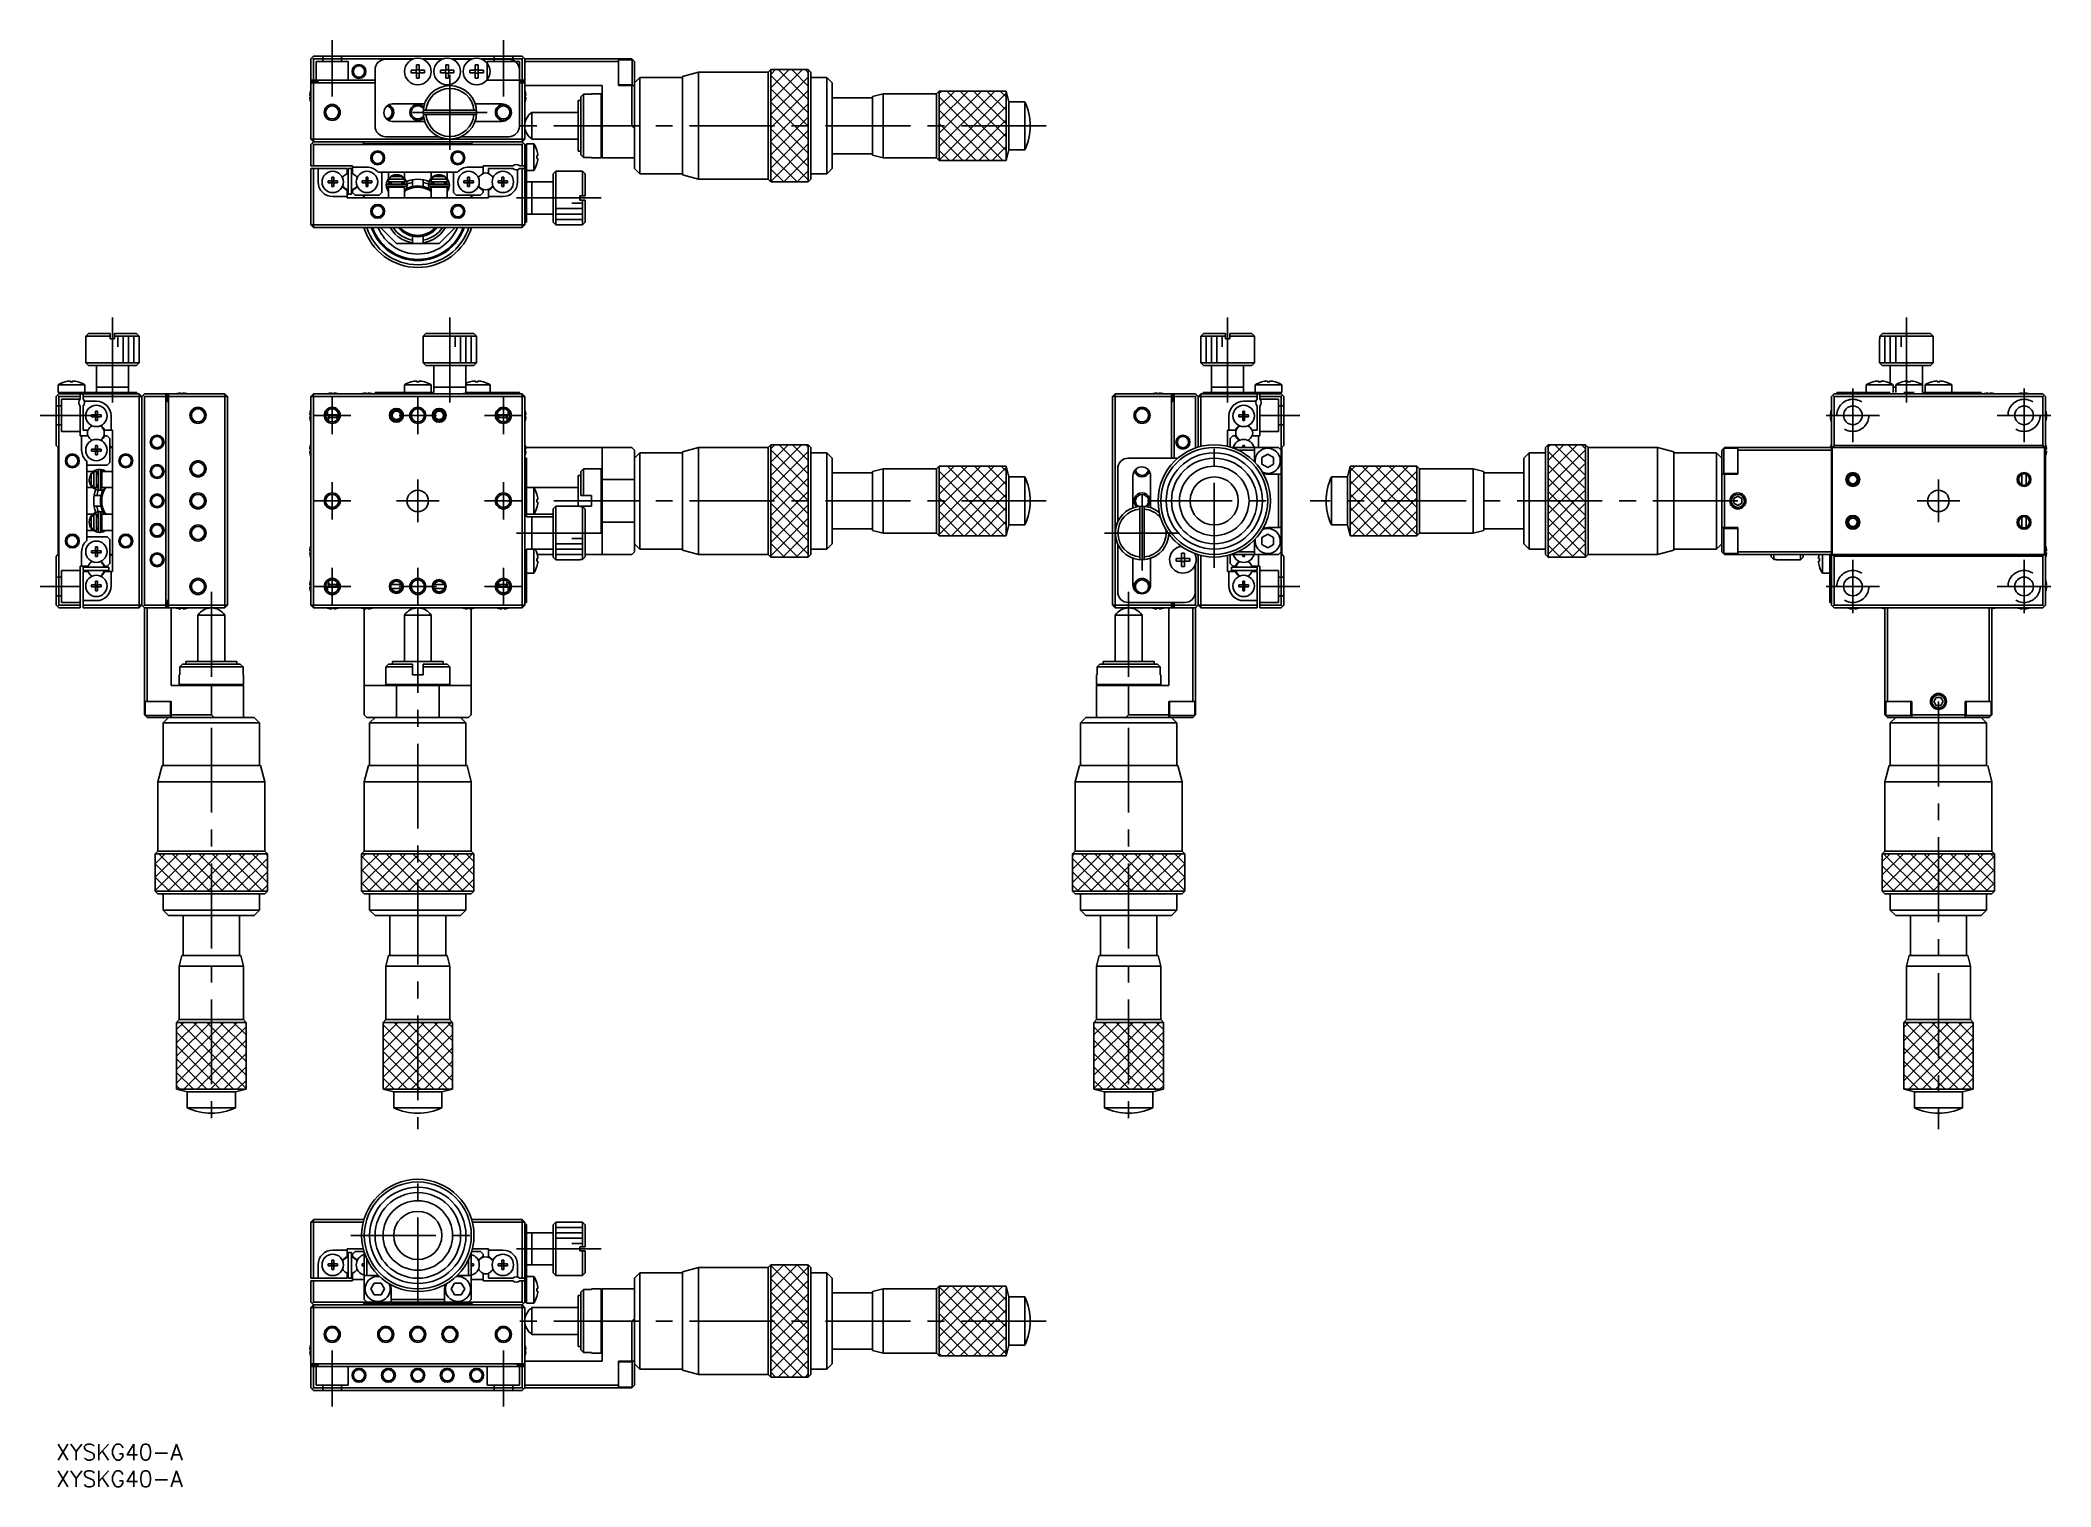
# Model space of a CAD drawing. Extents: x -3 to 373, y -8 to 262.
import ezdxf

# ---------------------------------------------------------------- set-up
doc = ezdxf.new("R2010")
doc.units = 0
doc.header["$LTSCALE"] = 0.5
doc.linetypes.add('CENTER', pattern=[50.8, 31.75, -6.35, 6.35, -6.35])
doc.linetypes.add('DASHED', pattern=[19.05, 12.7, -6.35])
for name, color, linetype in [('MSM_CENTER', 1, 'CENTER'), ('MSM_CONTINUOUS', 7, 'CONTINUOUS'), ('MSM_DASHED', 4, 'DASHED'), ('MSM_NARROW', 5, 'CONTINUOUS'), ('MSM_PART_NUMBER', 7, 'CONTINUOUS')]:
    doc.layers.add(name, color=color, linetype=linetype)
doc.styles.get("Standard").update_dxf_attribs({"font": 'txt.shx', "height": 3, "bigfont": 'bigfont.shx'})

# ---------------------------------------------------------------- blocks, each defined once
blk = doc.blocks.new('*U2')
at = {"layer": 'MSM_PART_NUMBER'}
blk.add_text('XYSKG40-A', height=3, dxfattribs=at).set_placement((0, -3))
blk = doc.blocks.new('*U3')
at = {"layer": 'MSM_PART_NUMBER'}
blk.add_text('XYSKG40-A', height=3, dxfattribs=at).set_placement((0, -8))

msp = doc.modelspace()

# ---------------------------------------------------------------- linework, layer by layer
at = {"layer": 'MSM_CENTER'}
for p, q in [((51.594929, 252), (51.594929, 262.5)), ((83.594929, 252), (83.594929, 262.5)), ((73.594929, 242), (73.594929, 256)), ((66.594929, 249), (80.594929, 249)), ((185.094929, 246.5), (84.594929, 246.5)), ((101.894929, 233), (84.894929, 233)), ((10.5, 210.65), (10.5, 193.65)), ((73.594929, 210.65), (73.594929, 193.65)), ((219, 210.65), (219, 193.65)), ((345.905071, 210.65), (345.905071, 192.764572)), ((51.594929, 188.85), (51.594929, 195.85)), ((67.594929, 188.85), (67.594929, 195.85)), ((83.594929, 188.85), (83.594929, 195.85)), ((335.905071, 187.35), (335.905071, 197.35)), ((367.905071, 187.35), (367.905071, 197.35)), ((7.5, 192.35), (-3, 192.35)), ((48.094929, 192.35), (55.094929, 192.35)), ((64.094929, 192.35), (71.094929, 192.35)), ((80.094929, 192.35), (87.094929, 192.35)), ((225, 192.35), (232.5, 192.35)), ((330.905071, 192.35), (340.905071, 192.35)), ((362.905071, 192.35), (372.905071, 192.35)), ((216.5, 163.85), (216.5, 188.85)), ((51.594929, 172.85), (51.594929, 179.85)), ((67.594929, 172.35), (67.594929, 180.35)), ((83.594929, 172.85), (83.594929, 179.85)), ((203, 163.35), (203, 177.35)), ((351.905071, 172.35), (351.905071, 180.35)), ((48.094929, 176.35), (55.094929, 176.35)), ((63.594929, 176.35), (71.594929, 176.35)), ((80.094929, 176.35), (87.094929, 176.35)), ((185.094929, 176.35), (90.037412, 176.35)), ((204, 176.35), (229, 176.35)), ((314.405071, 176.35), (234.405071, 176.35)), ((347.905071, 176.35), (355.905071, 176.35)), ((101.894929, 170.35), (84.594929, 170.35)), ((196, 170.35), (210, 170.35)), ((51.594929, 156.85), (51.594929, 163.85)), ((67.594929, 156.85), (67.594929, 163.85)), ((83.594929, 156.85), (83.594929, 163.85)), ((335.905071, 155.35), (335.905071, 165.35)), ((367.905071, 155.35), (367.905071, 165.35)), ((4.5, 160.35), (-3, 160.35)), ((29, 159.35), (29, 58.85)), ((48.094929, 160.35), (55.094929, 160.35)), ((64.094929, 160.35), (71.094929, 160.35)), ((80.094929, 160.35), (87.094929, 160.35)), ((200.5, 159.35), (200.5, 58.85)), ((225, 160.35), (232.5, 160.35)), ((330.905071, 160.35), (340.905071, 160.35)), ((362.905071, 160.35), (372.905071, 160.35)), ((67.594929, 156.35), (67.594929, 58.85)), ((351.905071, 138.85), (351.905071, 58.85)), ((67.594929, 26.5), (67.594929, 51.5)), ((55.094929, 39), (80.094929, 39)), ((101.894929, 36.5), (84.894929, 36.5)), ((185.094929, 23), (84.594929, 23)), ((51.594929, 7), (51.594929, 17.5)), ((83.594929, 7), (83.594929, 17.5))]:
    msp.add_line(p, q, dxfattribs=at)
at = {"layer": 'MSM_CONTINUOUS'}
for p, q in [((47.844929, 259.25), (48.094929, 259.5)), ((48.094929, 259.5), (87.094929, 259.5)), ((87.594929, 259), (87.094929, 259.5)), ((47.594929, 259), (47.844929, 259.25)), ((47.594929, 244), (47.594929, 259)), ((47.844929, 259.25), (48.094929, 259)), ((66.741993, 259), (48.094929, 259)), ((48.094929, 259), (48.094929, 255)), ((59.594929, 246.45), (59.594929, 256.95)), ((61.594929, 258.95), (66.615134, 258.95)), ((66.33634, 256.91), (67.334929, 256.91)), ((66.33634, 256.39), (66.33634, 256.91)), ((67.334929, 256.39), (66.33634, 256.39)), ((67.293555, 256.39), (67.293555, 256.91)), ((67.334929, 256.91), (67.334929, 257.90859)), ((67.334929, 257.90859), (67.854929, 257.90859)), ((67.334929, 256.951375), (67.854929, 256.951375)), ((67.334929, 255.39141), (67.334929, 256.39)), ((67.854929, 256.348625), (67.334929, 256.348625)), ((67.854929, 257.90859), (67.854929, 256.91)), ((67.854929, 256.91), (68.853519, 256.91)), ((68.853519, 256.39), (67.854929, 256.39)), ((67.854929, 256.39), (67.854929, 255.39141)), ((67.896304, 256.91), (67.896304, 256.39)), ((72.241993, 259), (68.447866, 259)), ((68.574725, 258.95), (72.115134, 258.95)), ((68.853519, 256.91), (68.853519, 256.39)), ((71.83634, 256.91), (72.834929, 256.91)), ((71.83634, 256.39), (71.83634, 256.91)), ((72.834929, 256.39), (71.83634, 256.39)), ((72.793555, 256.39), (72.793555, 256.91)), ((72.834929, 256.91), (72.834929, 257.90859)), ((72.834929, 257.90859), (73.354929, 257.90859)), ((72.834929, 256.951375), (73.354929, 256.951375)), ((72.834929, 255.39141), (72.834929, 256.39)), ((73.354929, 256.348625), (72.834929, 256.348625)), ((73.354929, 257.90859), (73.354929, 256.91)), ((73.354929, 256.91), (74.353519, 256.91)), ((74.353519, 256.39), (73.354929, 256.39)), ((73.354929, 256.39), (73.354929, 255.39141)), ((73.396304, 256.91), (73.396304, 256.39)), ((77.741993, 259), (73.947866, 259)), ((74.074725, 258.95), (77.615134, 258.95)), ((74.353519, 256.91), (74.353519, 256.39)), ((77.33634, 256.91), (78.334929, 256.91)), ((77.33634, 256.39), (77.33634, 256.91)), ((78.334929, 256.39), (77.33634, 256.39)), ((78.293555, 256.39), (78.293555, 256.91)), ((78.334929, 256.91), (78.334929, 257.90859)), ((78.334929, 257.90859), (78.854929, 257.90859)), ((78.334929, 256.951375), (78.854929, 256.951375)), ((78.334929, 255.39141), (78.334929, 256.39)), ((78.854929, 256.348625), (78.334929, 256.348625)), ((78.854929, 257.90859), (78.854929, 256.91)), ((78.854929, 256.91), (79.853519, 256.91)), ((79.853519, 256.39), (78.854929, 256.39)), ((78.854929, 256.39), (78.854929, 255.39141)), ((78.896304, 256.91), (78.896304, 256.39)), ((87.094929, 259), (79.447866, 259)), ((79.574725, 258.95), (84.594929, 258.95)), ((79.853519, 256.91), (79.853519, 256.39)), ((86.594929, 256.95), (86.594929, 246.45)), ((87.094929, 259), (87.344929, 259.25)), ((87.094929, 255), (87.094929, 259)), ((87.594929, 259), (87.594929, 244)), ((87.594929, 259), (107.594929, 259)), ((105.094929, 258.5), (87.594929, 258.5)), ((105.094929, 259), (105.094929, 254)), ((107.694929, 258.85), (105.094929, 258.85)), ((108.094929, 258.5), (107.594929, 259)), ((107.694929, 254.15), (107.694929, 258.85)), ((108.094929, 258.5), (108.094929, 238.5)), ((120.094929, 256.5), (117.094929, 255.7)), ((117.094929, 255.7), (117.094929, 237.3)), ((133.094929, 256.5), (120.094929, 256.5)), ((120.094929, 256.5), (120.094929, 236.5)), ((133.594929, 257), (133.094929, 256.5)), ((133.094929, 256.5), (133.094929, 236.5)), ((133.594929, 257), (140.594929, 257)), ((133.594929, 236), (133.594929, 257)), ((141.094929, 256.5), (140.594929, 257)), ((140.594929, 257), (140.594929, 236)), ((141.094929, 256.5), (141.094929, 236.5)), ((47.405071, 252.18), (47.525408, 252.18)), ((47.520785, 252.888616), (47.525408, 252.886361)), ((47.525408, 252.18), (47.525408, 251.82)), ((59.594929, 255), (47.594929, 255)), ((48.994929, 254.75), (47.594929, 254.75)), ((47.594929, 254.5), (59.594929, 254.5)), ((48.094929, 243.5), (48.094929, 254.5)), ((48.994929, 254.5), (48.994929, 254.75)), ((67.854929, 255.39141), (67.334929, 255.39141)), ((73.354929, 255.39141), (72.834929, 255.39141)), ((78.854929, 255.39141), (78.334929, 255.39141)), ((86.594929, 255), (87.594929, 255)), ((86.594929, 254.75), (87.594929, 254.75)), ((87.594929, 254.5), (86.594929, 254.5)), ((87.094929, 254.5), (87.094929, 243.5)), ((102.094929, 254), (87.594929, 254)), ((87.664451, 252.886361), (87.669074, 252.888616)), ((87.664451, 251.82), (87.664451, 252.18)), ((87.664451, 252.18), (87.784788, 252.18)), ((98.094929, 251.908327), (98.594929, 252.41608)), ((98.094929, 241.091673), (98.094929, 251.908327)), ((98.594929, 252.41608), (100.094929, 252.41608)), ((98.594929, 252.41608), (98.594929, 240.58392)), ((101.894929, 252.5), (100.094929, 252.5)), ((100.094929, 252.41608), (100.094929, 252.5)), ((102.094929, 252.3), (101.894929, 252.5)), ((101.894929, 240.5), (101.894929, 252.5)), ((102.094929, 240.5), (102.094929, 254)), ((105.094929, 254.15), (107.694929, 254.15)), ((108.094929, 254), (105.094929, 254)), ((107.594929, 246.5), (107.594929, 254)), ((109.094929, 255.5), (108.094929, 254.5)), ((117.094929, 255.5), (109.094929, 255.5)), ((109.094929, 255.5), (109.094929, 237.5)), ((144.094929, 255.5), (141.094929, 255.5)), ((145.094929, 254.5), (144.094929, 255.5)), ((144.094929, 255.5), (144.094929, 237.5)), ((145.094929, 254.5), (145.094929, 238.5)), ((154.594929, 252.5), (152.594929, 252)), ((152.594929, 252), (152.594929, 241)), ((164.594929, 252.5), (154.594929, 252.5)), ((154.594929, 252.5), (154.594929, 240.5)), ((165.094929, 253), (164.594929, 252.5)), ((164.594929, 252.5), (164.594929, 240.5)), ((165.094929, 253), (177.594929, 253)), ((165.094929, 240), (165.094929, 253)), ((178.094929, 251), (177.594929, 253)), ((177.594929, 253), (177.594929, 240)), ((47.525408, 251.82), (47.405071, 251.82)), ((47.525408, 251.113639), (47.520785, 251.111384)), ((62.894929, 250.6), (68.857842, 250.6)), ((78.578904, 249.4), (68.610955, 249.4)), ((68.610955, 248.6), (78.578904, 248.6)), ((78.332017, 250.6), (83.294929, 250.6)), ((87.784788, 251.82), (87.664451, 251.82)), ((87.669074, 251.111384), (87.664451, 251.113639)), ((97.594929, 249), (88.936617, 249)), ((88.936617, 249), (88.936617, 244)), ((98.094929, 251.25), (97.594929, 251.25)), ((97.594929, 251.25), (97.594929, 241.75)), ((152.594929, 251.75), (145.094929, 251.75)), ((181.081762, 251), (178.094929, 251)), ((178.094929, 251), (178.094929, 242)), ((181.081762, 251), (181.081762, 242)), ((71.521888, 244.45), (61.594929, 244.45)), ((68.892802, 247.3), (62.894929, 247.3)), ((84.594929, 244.45), (75.667971, 244.45)), ((83.294929, 247.3), (78.297057, 247.3)), ((102.094929, 246.500002), (107.594929, 246.5)), ((108.094929, 246), (107.594929, 246.5)), ((48.094929, 243.5), (47.594929, 244)), ((87.594929, 244), (47.594929, 244)), ((47.594929, 243), (47.844929, 243.25)), ((47.594929, 239), (47.594929, 243)), ((48.094929, 243.5), (47.844929, 243.25)), ((47.844929, 243.25), (48.094929, 243)), ((87.094929, 243.5), (48.094929, 243.5)), ((87.094929, 243), (48.094929, 243)), ((48.094929, 243), (48.094929, 239)), ((57.594929, 243.15), (57.244929, 243.5)), ((57.594929, 243.15), (77.594929, 243.15)), ((77.944929, 243.5), (77.594929, 243.15)), ((87.594929, 244), (87.094929, 243.5)), ((87.594929, 243), (87.094929, 243.5)), ((87.094929, 243), (87.344929, 243.25)), ((87.094929, 239), (87.094929, 243)), ((87.594929, 243), (87.594929, 228)), ((87.594929, 242.95), (87.894929, 242.95)), ((89.286587, 243.15), (87.894929, 243.15)), ((87.894929, 243.15), (87.894929, 228.45)), ((88.936617, 244), (97.594929, 244)), ((89.286587, 243.15), (89.286587, 238.15)), ((89.85751, 241.90859), (89.864365, 241.911933)), ((89.85751, 240.91), (90.029882, 240.91)), ((89.85751, 240.39), (89.85751, 240.91)), ((97.594929, 241.75), (98.094929, 241.75)), ((98.594929, 240.58392), (98.094929, 241.091673)), ((100.094929, 240.58392), (98.594929, 240.58392)), ((100.094929, 240.5), (100.094929, 240.58392)), ((101.894929, 240.5), (102.094929, 240.7)), ((145.094929, 241.25), (152.594929, 241.25)), ((152.594929, 241), (154.594929, 240.5)), ((177.594929, 240), (178.094929, 242)), ((178.094929, 242), (181.081762, 242)), ((55.394929, 239), (47.594929, 239)), ((47.594929, 238.5), (54.394929, 238.5)), ((47.594929, 228), (47.594929, 238.5)), ((48.094929, 227.5), (48.094929, 238.5)), ((48.944929, 236), (48.944929, 238.5)), ((51.514929, 236.18), (51.514929, 236.886361)), ((51.514929, 236.886361), (51.874929, 236.886361)), ((51.874929, 236.886361), (51.874929, 236.18)), ((54.134834, 237.40064), (54.394929, 237.550806)), ((54.394929, 237.550806), (54.394929, 238.5)), ((54.594929, 238.5), (54.594929, 233.7)), ((54.594929, 238.5), (55.194929, 238.5)), ((55.194929, 233.7), (55.194929, 238.5)), ((55.394929, 239), (55.394929, 237.550806)), ((58.094929, 238.75), (55.394929, 238.75)), ((55.655025, 237.40064), (55.394929, 237.550806)), ((57.914929, 236.18), (57.914929, 236.886361)), ((57.914929, 236.886361), (58.274929, 236.886361)), ((58.274929, 236.886361), (58.274929, 236.18)), ((75.015867, 237.8), (60.173992, 237.8)), ((60.894929, 234), (60.894929, 237.8)), ((62.094929, 237.8), (62.094929, 236.578609)), ((62.149246, 236.5), (62.678414, 237)), ((62.678414, 237), (64.511445, 237)), ((64.511445, 237), (65.040613, 236.5)), ((65.094929, 236.691739), (65.094929, 237.8)), ((70.094929, 237.8), (70.094929, 236.691834)), ((70.149246, 236.5), (70.678414, 237)), ((70.678414, 237), (72.511445, 237)), ((72.511445, 237), (73.040613, 236.5)), ((73.094929, 236.578434), (73.094929, 237.8)), ((74.294929, 237.8), (74.294929, 234)), ((76.914929, 236.18), (76.914929, 236.886361)), ((76.914929, 236.886361), (77.274929, 236.886361)), ((79.794929, 238.75), (77.094929, 238.75)), ((77.274929, 236.886361), (77.274929, 236.18)), ((79.534834, 237.40064), (79.794929, 237.550806)), ((79.794929, 237.550806), (79.794929, 239)), ((79.794929, 239), (85.333492, 239)), ((85.333492, 238.5), (80.794929, 238.5)), ((80.794929, 238.5), (80.794929, 237.550806)), ((81.055025, 237.40064), (80.794929, 237.550806)), ((83.314929, 236.18), (83.314929, 236.886361)), ((83.314929, 236.886361), (83.674929, 236.886361)), ((83.674929, 236.886361), (83.674929, 236.18)), ((86.244929, 238.281754), (86.244929, 236)), ((86.656367, 239), (87.594929, 239)), ((87.594929, 238.5), (86.656367, 238.5)), ((87.094929, 227.5), (87.094929, 238.5)), ((87.894929, 238.15), (89.286587, 238.15)), ((90.029882, 240.39), (89.85751, 240.39)), ((89.864365, 239.388067), (89.85751, 239.39141)), ((93.394929, 238), (92.894929, 237.5)), ((92.894929, 228.5), (92.894929, 237.5)), ((98.394929, 238), (93.394929, 238)), ((93.394929, 238), (93.394929, 228)), ((98.894929, 237.5), (98.394929, 238)), ((98.394929, 233.4), (98.394929, 238)), ((98.894929, 237.5), (98.894929, 233.4)), ((100.094929, 240.5), (101.894929, 240.5)), ((108.094929, 240.5), (102.094929, 240.5)), ((108.094929, 238.5), (109.094929, 237.5)), ((109.094929, 237.5), (117.094929, 237.5)), ((117.094929, 237.3), (120.094929, 236.5)), ((141.094929, 237.5), (144.094929, 237.5)), ((144.094929, 237.5), (145.094929, 238.5)), ((154.594929, 240.5), (164.594929, 240.5)), ((164.594929, 240.5), (165.094929, 240)), ((177.594929, 240), (165.094929, 240)), ((50.808568, 235.82), (50.808568, 236.18)), ((50.808568, 236.18), (51.514929, 236.18)), ((51.514929, 235.82), (50.808568, 235.82)), ((51.525302, 236.169628), (51.514929, 236.18)), ((51.525302, 235.830372), (51.514929, 235.82)), ((51.514929, 235.113639), (51.514929, 235.82)), ((51.874929, 235.113639), (51.514929, 235.113639)), ((51.525302, 235.830372), (51.525302, 236.169628)), ((51.525302, 236.169628), (51.864557, 236.169628)), ((51.864557, 235.830372), (51.525302, 235.830372)), ((54.394929, 233.25), (51.694929, 233.25)), ((51.864557, 236.169628), (51.874929, 236.18)), ((51.864557, 236.169628), (51.864557, 235.830372)), ((51.864557, 235.830372), (51.874929, 235.82)), ((51.874929, 236.18), (52.581291, 236.18)), ((52.581291, 235.82), (51.874929, 235.82)), ((51.874929, 235.82), (51.874929, 235.113639)), ((52.581291, 236.18), (52.581291, 235.82)), ((54.394929, 234.449194), (54.134834, 234.59936)), ((54.394929, 233), (54.394929, 234.449194)), ((54.594929, 233.7), (55.194929, 233.7)), ((55.394929, 234.449194), (55.655025, 234.59936)), ((55.394929, 234.449194), (55.394929, 234)), ((55.394929, 234), (55.894929, 233.5)), ((55.894929, 233.5), (60.394929, 233.5)), ((57.208568, 235.82), (57.208568, 236.18)), ((57.208568, 236.18), (57.914929, 236.18)), ((57.208568, 235.82), (57.914929, 235.82)), ((57.594929, 233), (57.594929, 233.5)), ((57.925302, 236.169628), (57.914929, 236.18)), ((57.925302, 235.830372), (57.914929, 235.82)), ((57.914929, 235.113639), (57.914929, 235.82)), ((58.274929, 235.113639), (57.914929, 235.113639)), ((57.925302, 235.830372), (57.925302, 236.169628)), ((57.925302, 236.169628), (58.264557, 236.169628)), ((58.264557, 235.830372), (57.925302, 235.830372)), ((58.264557, 236.169628), (58.274929, 236.18)), ((58.264557, 236.169628), (58.264557, 235.830372)), ((58.264557, 235.830372), (58.274929, 235.82)), ((58.274929, 236.18), (58.981291, 236.18)), ((58.981291, 235.82), (58.274929, 235.82)), ((58.274929, 235.82), (58.274929, 235.113639)), ((58.981291, 236.18), (58.981291, 235.82)), ((60.394929, 233.5), (60.894929, 234)), ((61.69333, 235.367987), (61.826862, 234.68406)), ((61.792845, 234.917153), (61.792817, 234.882732)), ((61.792817, 234.882732), (61.794512, 234.848355)), ((61.794595, 234.951534), (61.792845, 234.917153)), ((61.794512, 234.848355), (61.797924, 234.814105)), ((61.798064, 234.985791), (61.794595, 234.951534)), ((61.797924, 234.814105), (61.803046, 234.780067)), ((61.803244, 235.019841), (61.798064, 234.985791)), ((61.803046, 234.780067), (61.809865, 234.746322)), ((61.810123, 235.053601), (61.803244, 235.019841)), ((61.809865, 234.746322), (61.818364, 234.712954)), ((61.818685, 235.086987), (61.810123, 235.053601)), ((61.818364, 234.712954), (61.828523, 234.680043)), ((61.82891, 235.119918), (61.818685, 235.086987)), ((61.828523, 234.680043), (61.840318, 234.647669)), ((61.840775, 235.152313), (61.82891, 235.119918)), ((61.840318, 234.647669), (61.847568, 234.629943)), ((61.85425, 235.184093), (61.840775, 235.152313)), ((61.847215, 234.631624), (61.847867, 234.629365)), ((61.847867, 234.629365), (61.849691, 234.62761)), ((61.84861, 234.630486), (62.094839, 234.208824)), ((61.849691, 234.62761), (61.852675, 234.626368)), ((61.852506, 234.621396), (62.094934, 234.694026)), ((61.852675, 234.626368), (61.8568, 234.625648)), ((61.859869, 235.196164), (61.85425, 235.184093)), ((61.8568, 234.625648), (61.862039, 234.625454)), ((61.862039, 234.625454), (61.86836, 234.625788)), ((61.86836, 234.625788), (61.875721, 234.626648)), ((61.875721, 234.626648), (61.884077, 234.628028)), ((61.884077, 234.628028), (61.893373, 234.629919)), ((65.391851, 235.593518), (61.891851, 235.593518)), ((61.891851, 235.193518), (65.391851, 235.193518)), ((61.893373, 234.629919), (61.903551, 234.632309)), ((61.903551, 234.632309), (61.914545, 234.635184)), ((61.914545, 234.635184), (61.926285, 234.638524)), ((61.926285, 234.638524), (61.938697, 234.642308)), ((61.938697, 234.642308), (61.951702, 234.646513)), ((61.951702, 234.646513), (61.965216, 234.651111)), ((61.965216, 234.651111), (61.979153, 234.656073)), ((61.979153, 234.656073), (61.993425, 234.661368)), ((61.993425, 234.661368), (62.007941, 234.666961)), ((62.007941, 234.666961), (62.022607, 234.672817)), ((62.022607, 234.672817), (62.037331, 234.6789)), ((62.037331, 234.6789), (62.052018, 234.685169)), ((62.052018, 234.685169), (62.066575, 234.691585)), ((62.066575, 234.691585), (62.080909, 234.698107)), ((62.080909, 234.698107), (62.094929, 234.704694)), ((62.094929, 236.578151), (62.094929, 236.578014)), ((62.094929, 236.5), (62.094929, 236)), ((65.094929, 236.5), (62.094929, 236.5)), ((62.094929, 236), (65.094929, 236)), ((62.094929, 235), (62.094929, 233)), ((65.094929, 235), (62.094929, 235)), ((62.103668, 235.59354), (62.214542, 236.000147)), ((62.145545, 235.8), (62.594929, 235.8)), ((62.210757, 235.000023), (62.212144, 235.003675)), ((62.212144, 235.003675), (62.217848, 235.017353)), ((62.217848, 235.017353), (62.224241, 235.03072)), ((62.224241, 235.03072), (62.231301, 235.043742)), ((62.231301, 235.043742), (62.23901, 235.056387)), ((62.23901, 235.056387), (62.247344, 235.068624)), ((62.247344, 235.068624), (62.256281, 235.080423)), ((62.256281, 235.080423), (62.265794, 235.091756)), ((62.265794, 235.091756), (62.275859, 235.102596)), ((62.275859, 235.102596), (62.286447, 235.112919)), ((62.286447, 235.112919), (62.297532, 235.122701)), ((62.297532, 235.122701), (62.309082, 235.131921)), ((62.309082, 235.131921), (62.32107, 235.140558)), ((62.32107, 235.140558), (62.333464, 235.148593)), ((62.333464, 235.148593), (62.346233, 235.15601)), ((62.346233, 235.15601), (62.359346, 235.162793)), ((62.359346, 235.162793), (62.372771, 235.168927)), ((62.372771, 235.168927), (62.386474, 235.174401)), ((62.386474, 235.174401), (62.400424, 235.179203)), ((62.400424, 235.179203), (62.414586, 235.183323)), ((62.414586, 235.183323), (62.428928, 235.186754)), ((62.428928, 235.186754), (62.443416, 235.189488)), ((62.443416, 235.189488), (62.458015, 235.191521)), ((62.458015, 235.191521), (62.472693, 235.192849)), ((62.472693, 235.192849), (62.487415, 235.193469)), ((62.487415, 235.193469), (62.492739, 235.193518)), ((62.594929, 236), (62.594929, 235.593518)), ((62.594929, 235.193518), (62.594929, 235)), ((64.594929, 235.593518), (64.594929, 236)), ((64.594929, 235.8), (65.094929, 235.8)), ((64.594929, 235), (64.594929, 235.193518)), ((64.790964, 235.193518), (64.804919, 235.193191)), ((64.804919, 235.193191), (64.819613, 235.192157)), ((64.819613, 235.192157), (64.83424, 235.190417)), ((64.83424, 235.190417), (64.848763, 235.187977)), ((64.848763, 235.187977), (64.863149, 235.18484)), ((64.863149, 235.18484), (64.877366, 235.181013)), ((64.877366, 235.181013), (64.89138, 235.176506)), ((64.89138, 235.176506), (64.905159, 235.171327)), ((64.905159, 235.171327), (64.918669, 235.165488)), ((64.918669, 235.165488), (64.93188, 235.159)), ((64.93188, 235.159), (64.944759, 235.151878)), ((64.944759, 235.151878), (64.957276, 235.144137)), ((64.957276, 235.144137), (64.9694, 235.135792)), ((64.9694, 235.135792), (64.981102, 235.126863)), ((64.981102, 235.126863), (64.992352, 235.117367)), ((64.992352, 235.117367), (65.003122, 235.107327)), ((65.003122, 235.107327), (65.013383, 235.096764)), ((65.013383, 235.096764), (65.023111, 235.085702)), ((65.023111, 235.085702), (65.032277, 235.074165)), ((65.032277, 235.074165), (65.040859, 235.062181)), ((65.040859, 235.062181), (65.048832, 235.049777)), ((65.048832, 235.049777), (65.056173, 235.036982)), ((65.056173, 235.036982), (65.062862, 235.023828)), ((65.062862, 235.023828), (65.068879, 235.010345)), ((65.068879, 235.010345), (65.072946, 235.000023)), ((65.069459, 236.00019), (65.179752, 235.593522)), ((65.094929, 236.69113), (65.094929, 236.691356)), ((65.094929, 236), (65.094929, 236.5)), ((65.094929, 235.8), (65.094929, 235.934175)), ((65.094929, 233), (65.094929, 235)), ((65.132355, 234.964905), (65.095163, 234.852235)), ((65.180053, 235.193426), (65.132355, 234.964905)), ((65.43558, 234.632001), (65.435399, 234.632076)), ((65.436488, 234.631624), (65.43558, 234.632001)), ((65.435719, 234.629186), (65.436135, 234.629943)), ((65.436135, 234.629943), (65.454154, 234.677016)), ((65.436135, 234.629943), (65.436488, 234.631624)), ((65.454154, 234.677016), (65.454827, 234.678996)), ((65.454827, 234.678996), (65.455665, 234.681491)), ((65.455665, 234.681491), (65.456167, 234.682999)), ((65.456167, 234.682999), (65.456514, 234.684052)), ((65.456514, 234.684052), (65.457027, 234.685613)), ((65.457027, 234.685613), (65.457494, 234.687047)), ((65.457494, 234.687047), (65.457783, 234.687942)), ((65.457783, 234.687942), (65.458102, 234.688932)), ((65.458102, 234.688932), (65.458542, 234.690306)), ((65.458542, 234.690306), (65.458876, 234.691355)), ((66.594929, 236.41608), (66.594929, 235.143544)), ((68.594929, 235.143544), (68.594929, 236.41608)), ((69.731583, 234.689474), (69.731874, 234.688567)), ((69.731874, 234.688567), (69.732932, 234.685307)), ((69.732932, 234.685307), (69.73331, 234.684156)), ((69.73331, 234.684156), (69.733607, 234.683258)), ((69.733607, 234.683258), (69.734029, 234.681987)), ((69.734029, 234.681987), (69.753724, 234.629943)), ((69.75382, 234.634227), (69.753371, 234.631624)), ((69.753371, 234.631624), (69.754233, 234.631982)), ((69.753724, 234.629943), (69.753371, 234.631624)), ((69.75414, 234.629186), (69.753724, 234.629943)), ((69.754291, 234.632006), (69.754412, 234.632056)), ((69.754412, 234.632056), (69.754574, 234.632124)), ((73.298008, 235.593518), (69.798008, 235.593518)), ((69.798008, 235.193518), (73.298008, 235.193518)), ((70.057424, 234.965181), (70.009801, 235.193459)), ((70.010114, 235.593572), (70.120356, 236.000085)), ((70.094591, 234.852514), (70.057424, 234.965181)), ((70.094929, 236.5), (70.094929, 236)), ((73.094929, 236.5), (70.094929, 236.5)), ((70.094929, 236), (73.094929, 236)), ((70.094929, 235.934516), (70.094929, 235.934356)), ((70.094929, 235.934094), (70.094929, 235.8)), ((70.094929, 235.8), (70.594929, 235.8)), ((70.094929, 235), (70.094929, 233)), ((73.094929, 235), (70.094929, 235)), ((70.116913, 235.000023), (70.1183, 235.003675)), ((70.1183, 235.003675), (70.124005, 235.017353)), ((70.124005, 235.017353), (70.130397, 235.03072)), ((70.130397, 235.03072), (70.137458, 235.043742)), ((70.137458, 235.043742), (70.145166, 235.056387)), ((70.145166, 235.056387), (70.1535, 235.068624)), ((70.1535, 235.068624), (70.162437, 235.080423)), ((70.162437, 235.080423), (70.171951, 235.091756)), ((70.171951, 235.091756), (70.182015, 235.102596)), ((70.182015, 235.102596), (70.192604, 235.112919)), ((70.192604, 235.112919), (70.203688, 235.122701)), ((70.203688, 235.122701), (70.215239, 235.131921)), ((70.215239, 235.131921), (70.227226, 235.140558)), ((70.227226, 235.140558), (70.23962, 235.148593)), ((70.23962, 235.148593), (70.25239, 235.15601)), ((70.25239, 235.15601), (70.265503, 235.162793)), ((70.265503, 235.162793), (70.278927, 235.168927)), ((70.278927, 235.168927), (70.29263, 235.174401)), ((70.29263, 235.174401), (70.30658, 235.179203)), ((70.30658, 235.179203), (70.320742, 235.183323)), ((70.320742, 235.183323), (70.335084, 235.186754)), ((70.335084, 235.186754), (70.349572, 235.189488)), ((70.349572, 235.189488), (70.364171, 235.191521)), ((70.364171, 235.191521), (70.378849, 235.192849)), ((70.378849, 235.192849), (70.393571, 235.193469)), ((70.393571, 235.193469), (70.398895, 235.193518)), ((70.594929, 236), (70.594929, 235.593518)), ((70.594929, 235.193518), (70.594929, 235)), ((72.594929, 235.593518), (72.594929, 236)), ((72.594929, 235.8), (73.044759, 235.8)), ((72.594929, 235), (72.594929, 235.193518)), ((72.69712, 235.193518), (72.711075, 235.193191)), ((72.711075, 235.193191), (72.72577, 235.192157)), ((72.72577, 235.192157), (72.740396, 235.190417)), ((72.740396, 235.190417), (72.754919, 235.187977)), ((72.754919, 235.187977), (72.769306, 235.18484)), ((72.769306, 235.18484), (72.783522, 235.181013)), ((72.783522, 235.181013), (72.797536, 235.176506)), ((72.797536, 235.176506), (72.811315, 235.171327)), ((72.811315, 235.171327), (72.824825, 235.165488)), ((72.824825, 235.165488), (72.838036, 235.159)), ((72.838036, 235.159), (72.850915, 235.151878)), ((72.850915, 235.151878), (72.863432, 235.144137)), ((72.863432, 235.144137), (72.875557, 235.135792)), ((72.875557, 235.135792), (72.887258, 235.126863)), ((72.887258, 235.126863), (72.898508, 235.117367)), ((72.898508, 235.117367), (72.909278, 235.107327)), ((72.909278, 235.107327), (72.91954, 235.096764)), ((72.91954, 235.096764), (72.929267, 235.085702)), ((72.929267, 235.085702), (72.938434, 235.074165)), ((72.938434, 235.074165), (72.947015, 235.062181)), ((72.947015, 235.062181), (72.954988, 235.049777)), ((72.954988, 235.049777), (72.962329, 235.036982)), ((72.962329, 235.036982), (72.969018, 235.023828)), ((72.969018, 235.023828), (72.975035, 235.010345)), ((72.975035, 235.010345), (72.979102, 235.000023)), ((72.975323, 236.000132), (73.086187, 235.593569)), ((73.337353, 234.621396), (73.094925, 234.694026)), ((73.094929, 236), (73.094929, 236.5)), ((73.094929, 233), (73.094929, 235)), ((73.108561, 234.698287), (73.094929, 234.704694)), ((73.09495, 234.208732), (73.341249, 234.630486)), ((73.122491, 234.69194), (73.108561, 234.698287)), ((73.136638, 234.685691), (73.122491, 234.69194)), ((73.150915, 234.679579), (73.136638, 234.685691)), ((73.165236, 234.673638), (73.150915, 234.679579)), ((73.179514, 234.667907), (73.165236, 234.673638)), ((73.193665, 234.662419), (73.179514, 234.667907)), ((73.207602, 234.657206), (73.193665, 234.662419)), ((73.221241, 234.652302), (73.207602, 234.657206)), ((73.2345, 234.647735), (73.221241, 234.652302)), ((73.2473, 234.643533), (73.2345, 234.647735)), ((73.259562, 234.63972), (73.2473, 234.643533)), ((73.271213, 234.636321), (73.259562, 234.63972)), ((73.282183, 234.633356), (73.271213, 234.636321)), ((73.292405, 234.630842), (73.282183, 234.633356)), ((73.301818, 234.628795), (73.292405, 234.630842)), ((73.310365, 234.627227), (73.301818, 234.628795)), ((73.317995, 234.626147), (73.310365, 234.627227)), ((73.324661, 234.625562), (73.317995, 234.626147)), ((73.330323, 234.625476), (73.324661, 234.625562)), ((73.344012, 235.164801), (73.330013, 235.196115)), ((73.334948, 234.625889), (73.330323, 234.625476)), ((73.338507, 234.626799), (73.334948, 234.625889)), ((73.340978, 234.628199), (73.338507, 234.626799)), ((73.342347, 234.630083), (73.340978, 234.628199)), ((73.342291, 234.629943), (73.354359, 234.660294)), ((73.356499, 235.132666), (73.344012, 235.164801)), ((73.354359, 234.660294), (73.365523, 234.69291)), ((73.367361, 235.099961), (73.356499, 235.132666)), ((73.36259, 234.683018), (73.496546, 235.369241)), ((73.365523, 234.69291), (73.375038, 234.72603)), ((73.376572, 235.066767), (73.367361, 235.099961)), ((73.375038, 234.72603), (73.382882, 234.759573)), ((73.38411, 235.033164), (73.376572, 235.066767)), ((73.382882, 234.759573), (73.389036, 234.793456)), ((73.389958, 234.999234), (73.38411, 235.033164)), ((73.389036, 234.793456), (73.393486, 234.827596)), ((73.394101, 234.965061), (73.389958, 234.999234)), ((73.393486, 234.827596), (73.396221, 234.861911)), ((73.396529, 234.930727), (73.394101, 234.965061)), ((73.396221, 234.861911), (73.397236, 234.896315)), ((73.397236, 234.896315), (73.396529, 234.930727)), ((74.294929, 234), (74.794929, 233.5)), ((74.794929, 233.5), (79.294929, 233.5)), ((76.208568, 235.82), (76.208568, 236.18)), ((76.208568, 236.18), (76.914929, 236.18)), ((76.208568, 235.82), (76.914929, 235.82)), ((76.925302, 236.169628), (76.914929, 236.18)), ((76.925302, 235.830372), (76.914929, 235.82)), ((76.914929, 235.113639), (76.914929, 235.82)), ((77.274929, 235.113639), (76.914929, 235.113639)), ((76.925302, 235.830372), (76.925302, 236.169628)), ((76.925302, 236.169628), (77.264557, 236.169628)), ((77.264557, 235.830372), (76.925302, 235.830372)), ((77.264557, 236.169628), (77.274929, 236.18)), ((77.264557, 236.169628), (77.264557, 235.830372)), ((77.264557, 235.830372), (77.274929, 235.82)), ((77.274929, 236.18), (77.981291, 236.18)), ((77.981291, 235.82), (77.274929, 235.82)), ((77.274929, 235.82), (77.274929, 235.113639)), ((77.594931, 233), (77.594931, 233.5)), ((77.981291, 236.18), (77.981291, 235.82)), ((79.294929, 233.5), (79.794929, 234)), ((79.794929, 234.449194), (79.534834, 234.59936)), ((79.794929, 234), (79.794929, 234.449194)), ((80.794929, 234.449194), (81.055025, 234.59936)), ((80.794929, 233), (80.794929, 234.449194)), ((83.494929, 233.25), (80.794929, 233.25)), ((82.608568, 235.82), (82.608568, 236.18)), ((82.608568, 236.18), (83.314929, 236.18)), ((83.314929, 235.82), (82.608568, 235.82)), ((83.325302, 236.169628), (83.314929, 236.18)), ((83.325302, 235.830372), (83.314929, 235.82)), ((83.314929, 235.113639), (83.314929, 235.82)), ((83.674929, 235.113639), (83.314929, 235.113639)), ((83.325302, 235.830372), (83.325302, 236.169628)), ((83.325302, 236.169628), (83.664557, 236.169628)), ((83.664557, 235.830372), (83.325302, 235.830372)), ((83.664557, 236.169628), (83.674929, 236.18)), ((83.664557, 236.169628), (83.664557, 235.830372)), ((83.664557, 235.830372), (83.674929, 235.82)), ((83.674929, 236.18), (84.381291, 236.18)), ((84.381291, 235.82), (83.674929, 235.82)), ((83.674929, 235.82), (83.674929, 235.113639)), ((84.381291, 236.18), (84.381291, 235.82)), ((92.894929, 236), (87.894929, 236)), ((88.894929, 230), (88.894929, 236)), ((98.894929, 233.4), (97.894929, 233.4)), ((97.894929, 233.4), (97.894929, 232.6)), ((120.094929, 236.5), (133.094929, 236.5)), ((133.094929, 236.5), (133.594929, 236)), ((140.594929, 236), (133.594929, 236)), ((140.594929, 236), (141.094929, 236.5)), ((80.794929, 233), (54.394929, 233)), ((87.894929, 230), (92.894929, 230)), ((97.894929, 232.6), (98.894929, 232.6)), ((98.394929, 228), (98.394929, 232.6)), ((98.894929, 232.6), (98.894929, 228.5)), ((87.594929, 228), (47.594929, 228)), ((48.094929, 227.5), (47.594929, 228)), ((87.094929, 227.5), (48.094929, 227.5)), ((60.594929, 227.5), (63.594929, 224.5)), ((66.594929, 225.856456), (66.594929, 224.58392)), ((68.594929, 224.58392), (68.594929, 225.856456)), ((71.594929, 224.5), (74.594929, 227.5)), ((87.094929, 227.5), (87.594929, 228)), ((87.894929, 228.45), (87.594929, 228.45)), ((92.894929, 228.5), (93.394929, 228)), ((93.394929, 228), (98.394929, 228)), ((98.394929, 228), (98.894929, 228.5)), ((71.594929, 224.5), (63.594929, 224.5)), ((6, 207.65), (5.5, 207.15)), ((5.5, 207.15), (5.5, 202.15)), ((10.1, 207.15), (5.5, 207.15)), ((6, 207.65), (10.1, 207.65)), ((10.1, 207.65), (10.1, 206.65)), ((10.9, 207.65), (15, 207.65)), ((10.9, 206.65), (10.9, 207.65)), ((15.5, 207.15), (10.9, 207.15)), ((15.5, 207.15), (15, 207.65)), ((15.5, 202.15), (15.5, 207.15)), ((68.610955, 207.15), (69.112742, 207.65)), ((68.610955, 206.65), (68.610955, 207.15)), ((78.578904, 207.15), (68.610955, 207.15)), ((69.112742, 207.65), (78.077116, 207.65)), ((78.077116, 207.65), (78.578904, 207.15)), ((78.578904, 207.15), (78.578904, 206.65)), ((214.5, 207.65), (214, 207.15)), ((214, 207.15), (214, 202.15)), ((218.6, 207.15), (214, 207.15)), ((214.5, 207.65), (218.6, 207.65)), ((218.6, 207.65), (218.6, 206.65)), ((219.4, 207.65), (223.5, 207.65)), ((219.4, 206.65), (219.4, 207.65)), ((224, 207.15), (219.4, 207.15)), ((224, 207.15), (223.5, 207.65)), ((224, 202.15), (224, 207.15)), ((340.921096, 207.15), (341.422884, 207.65)), ((350.889045, 207.15), (340.921096, 207.15)), ((340.921096, 206.65), (340.921096, 207.15)), ((341.422884, 207.65), (350.387258, 207.65)), ((350.387258, 207.65), (350.889045, 207.15)), ((350.889045, 207.15), (350.889045, 206.65)), ((10.1, 206.65), (10.9, 206.65)), ((68.594929, 206.65), (68.594929, 202.15)), ((68.594929, 206.65), (68.610955, 206.65)), ((78.578904, 206.65), (78.594929, 206.65)), ((78.594929, 202.15), (78.594929, 206.65)), ((218.6, 206.65), (219.4, 206.65)), ((340.905071, 206.65), (340.905071, 202.15)), ((340.905071, 206.65), (340.921096, 206.65)), ((350.889045, 206.65), (350.905071, 206.65)), ((350.905071, 202.15), (350.905071, 206.65)), ((5.5, 202.15), (6, 201.65)), ((5.5, 202.15), (15.5, 202.15)), ((15, 201.65), (6, 201.65)), ((7.5, 201.65), (7.5, 196.65)), ((13.5, 196.65), (13.5, 201.65)), ((15, 201.65), (15.5, 202.15)), ((68.594929, 202.15), (69.094929, 201.65)), ((68.594929, 202.15), (78.594929, 202.15)), ((78.094929, 201.65), (69.094929, 201.65)), ((70.594929, 201.65), (70.594929, 196.65)), ((76.594929, 196.65), (76.594929, 201.65)), ((78.094929, 201.65), (78.594929, 202.15)), ((214, 202.15), (214.5, 201.65)), ((214, 202.15), (224, 202.15)), ((223.5, 201.65), (214.5, 201.65)), ((216, 201.65), (216, 196.65)), ((222, 196.65), (222, 201.65)), ((223.5, 201.65), (224, 202.15)), ((340.905071, 202.15), (341.405071, 201.65)), ((340.905071, 202.15), (350.905071, 202.15)), ((350.405071, 201.65), (341.405071, 201.65)), ((342.905071, 201.65), (342.905071, 198.331129)), ((348.905071, 196.65), (348.905071, 201.65)), ((350.405071, 201.65), (350.905071, 202.15)), ((0.25, 196.1), (0, 195.85)), ((0, 186.7), (0, 195.85)), ((0.25, 196.1), (0.5, 196.35)), ((0.5, 195.85), (0.25, 196.1)), ((0.35, 198.041657), (0.35, 196.65)), ((0.35, 198.041657), (5.35, 198.041657)), ((0.35, 196.65), (15.05, 196.65)), ((0.5, 196.35), (15.5, 196.35)), ((4.5, 195.85), (0.5, 195.85)), ((0.5, 195.85), (0.5, 156.85)), ((0.55, 196.35), (0.55, 196.65)), ((1.59141, 198.612581), (1.588067, 198.619436)), ((2.59, 198.612581), (2.59, 198.784953)), ((3.11, 198.612581), (2.59, 198.612581)), ((3.11, 198.784953), (3.11, 198.612581)), ((4.111933, 198.619436), (4.10859, 198.612581)), ((4.5, 195.411438), (4.5, 196.35)), ((5, 196.35), (5, 195.411438)), ((16, 195.85), (5, 195.85)), ((5.35, 196.65), (5.35, 198.041657)), ((13.5, 197.65), (7.5, 197.65)), ((15.05, 196.65), (15.05, 196.35)), ((15.5, 196.35), (15.5, 156.35)), ((16, 195.85), (15.5, 196.35)), ((16, 195.85), (16.25, 196.1)), ((16, 195.85), (16, 156.85)), ((16.25, 196.1), (16.5, 196.35)), ((16.5, 195.85), (16.25, 196.1)), ((16.5, 196.35), (31.5, 196.35)), ((16.5, 195.85), (16.5, 156.85)), ((20.5, 195.85), (16.5, 195.85)), ((20.5, 196.35), (20.5, 156.35)), ((20.75, 196.35), (20.75, 194.95)), ((21, 156.35), (21, 196.35)), ((32, 195.85), (21, 195.85)), ((22.613639, 196.419522), (22.611384, 196.424144)), ((23.32, 196.419522), (23.32, 196.539859)), ((23.68, 196.419522), (23.32, 196.419522)), ((23.68, 196.539859), (23.68, 196.419522)), ((24.388616, 196.424144), (24.386361, 196.419522)), ((31.5, 196.35), (31.5, 156.35)), ((32, 195.85), (31.5, 196.35)), ((32, 195.85), (32, 156.85)), ((48.094929, 196.35), (47.594929, 195.85)), ((87.594929, 195.85), (47.594929, 195.85)), ((47.594929, 156.85), (47.594929, 195.85)), ((48.094929, 196.35), (87.094929, 196.35)), ((48.094929, 156.35), (48.094929, 196.35)), ((50.808568, 196.419522), (50.806314, 196.424144)), ((51.514929, 196.419522), (51.514929, 196.539859)), ((51.874929, 196.419522), (51.514929, 196.419522)), ((51.874929, 196.539859), (51.874929, 196.419522)), ((52.583545, 196.424144), (52.581291, 196.419522)), ((57.208568, 196.419522), (57.206314, 196.424144)), ((57.914929, 196.419522), (57.914929, 196.539859)), ((58.274929, 196.419522), (57.914929, 196.419522)), ((58.274929, 196.539859), (58.274929, 196.419522)), ((58.983545, 196.424144), (58.981291, 196.419522)), ((59.594929, 196.65), (70.594929, 196.65)), ((59.594929, 196.35), (59.594929, 196.65)), ((65.094929, 198.041657), (65.094929, 196.65)), ((65.094929, 198.041657), (70.094929, 198.041657)), ((66.33634, 198.612581), (66.332997, 198.619436)), ((67.334929, 198.612581), (67.334929, 198.784953)), ((67.854929, 198.612581), (67.334929, 198.612581)), ((67.854929, 198.784953), (67.854929, 198.612581)), ((68.856862, 198.619436), (68.853519, 198.612581)), ((70.094929, 196.65), (70.094929, 198.041657)), ((76.594929, 197.65), (70.594929, 197.65)), ((76.208568, 196.419522), (76.206314, 196.424144)), ((76.594929, 198.041657), (81.094929, 198.041657)), ((86.594929, 196.65), (76.594929, 196.65)), ((76.914929, 196.419522), (76.914929, 196.539859)), ((77.274929, 196.419522), (76.914929, 196.419522)), ((77.274929, 196.539859), (77.274929, 196.419522)), ((77.33634, 198.612581), (77.332997, 198.619436)), ((77.983545, 196.424144), (77.981291, 196.419522)), ((78.334929, 198.612581), (78.334929, 198.784953)), ((78.854929, 198.612581), (78.334929, 198.612581)), ((78.854929, 198.784953), (78.854929, 198.612581)), ((79.856862, 198.619436), (79.853519, 198.612581)), ((81.094929, 196.65), (81.094929, 198.041657)), ((82.608568, 196.419522), (82.606314, 196.424144)), ((83.314929, 196.419522), (83.314929, 196.539859)), ((83.674929, 196.419522), (83.314929, 196.419522)), ((83.674929, 196.539859), (83.674929, 196.419522)), ((84.383545, 196.424144), (84.381291, 196.419522)), ((86.594929, 196.65), (86.594929, 196.35)), ((87.094929, 156.35), (87.094929, 196.35)), ((87.594929, 195.85), (87.094929, 196.35)), ((87.594929, 195.85), (87.594929, 156.85)), ((197.5, 195.85), (198, 196.35)), ((197.5, 195.85), (208.5, 195.85)), ((197.5, 156.85), (197.5, 195.85)), ((198, 196.35), (213, 196.35)), ((198, 156.35), (198, 196.35)), ((205.113639, 196.419522), (205.111384, 196.424144)), ((205.82, 196.419522), (205.82, 196.539859)), ((206.18, 196.419522), (205.82, 196.419522)), ((206.18, 196.539859), (206.18, 196.419522)), ((206.888616, 196.424144), (206.886361, 196.419522)), ((208.5, 184.35), (208.5, 196.35)), ((208.75, 194.95), (208.75, 196.35)), ((209, 196.35), (209, 184.35)), ((213, 195.85), (209, 195.85)), ((213, 196.35), (213.25, 196.1)), ((213.25, 196.1), (213, 195.85)), ((213, 186.249495), (213, 195.85)), ((213.25, 196.1), (213.5, 195.85)), ((214, 196.35), (213.5, 195.85)), ((224.5, 195.85), (213.5, 195.85)), ((213.5, 195.85), (213.5, 186.412306)), ((214, 196.35), (229, 196.35)), ((214, 196.35), (214, 186.548039)), ((214.45, 196.65), (229.15, 196.65)), ((214.45, 196.35), (214.45, 196.65)), ((222, 197.65), (216, 197.65)), ((224.15, 198.041657), (224.15, 196.65)), ((224.15, 198.041657), (229.15, 198.041657)), ((224.5, 195.411438), (224.5, 196.35)), ((225, 196.35), (225, 195.411438)), ((229, 195.85), (225, 195.85)), ((225.39141, 198.612581), (225.388067, 198.619436)), ((226.39, 198.612581), (226.39, 198.784953)), ((226.91, 198.612581), (226.39, 198.612581)), ((226.91, 198.784953), (226.91, 198.612581)), ((227.911933, 198.619436), (227.90859, 198.612581)), ((228.95, 196.65), (228.95, 196.35)), ((229, 196.35), (229.25, 196.1)), ((229.25, 196.1), (229, 195.85)), ((229, 156.85), (229, 195.85)), ((229.15, 196.65), (229.15, 198.041657)), ((229.25, 196.1), (229.5, 195.85)), ((229.5, 195.85), (229.5, 186.7)), ((332.155071, 196.1), (331.905071, 195.85)), ((331.905071, 156.85), (331.905071, 195.85)), ((332.405071, 196.35), (332.155071, 196.1)), ((332.155071, 196.1), (332.405071, 195.85)), ((332.405071, 196.35), (371.405071, 196.35)), ((332.405071, 195.85), (332.405071, 186.7)), ((371.405071, 195.85), (332.405071, 195.85)), ((332.905071, 196.65), (342.905071, 196.65)), ((332.905071, 196.35), (332.905071, 196.65)), ((338.405071, 198.041657), (338.405071, 196.65)), ((338.405071, 198.041657), (343.405071, 198.041657)), ((339.646481, 198.612581), (339.643138, 198.619436)), ((340.645071, 198.612581), (340.645071, 198.784953)), ((341.165071, 198.612581), (340.645071, 198.612581)), ((341.165071, 198.784953), (341.165071, 198.612581)), ((342.167003, 198.619436), (342.16366, 198.612581)), ((343.405071, 196.65), (343.405071, 198.041657)), ((343.405071, 197.65), (343.905071, 197.65)), ((343.905071, 198.041657), (343.905071, 196.65)), ((343.905071, 198.041657), (348.905071, 198.041657)), ((345.146481, 198.612581), (345.143138, 198.619436)), ((345.425275, 196.65), (347.384866, 196.65)), ((346.145071, 198.612581), (346.145071, 198.784953)), ((346.665071, 198.612581), (346.145071, 198.612581)), ((346.665071, 198.784953), (346.665071, 198.612581)), ((347.667003, 198.619436), (347.66366, 198.612581)), ((359.905071, 196.65), (348.905071, 196.65)), ((349.405071, 198.041657), (349.405071, 196.65)), ((349.405071, 198.041657), (354.405071, 198.041657)), ((350.646481, 198.612581), (350.643138, 198.619436)), ((351.645071, 198.612581), (351.645071, 198.784953)), ((352.165071, 198.612581), (351.645071, 198.612581)), ((352.165071, 198.784953), (352.165071, 198.612581)), ((353.167003, 198.619436), (353.16366, 198.612581)), ((354.405071, 196.65), (354.405071, 198.041657)), ((359.905071, 196.65), (359.905071, 196.35)), ((360.518709, 196.419522), (360.516455, 196.424144)), ((361.225071, 196.419522), (361.225071, 196.539859)), ((361.585071, 196.419522), (361.225071, 196.419522)), ((361.585071, 196.539859), (361.585071, 196.419522)), ((362.293686, 196.424144), (362.291432, 196.419522)), ((366.918709, 196.419522), (366.916455, 196.424144)), ((367.625071, 196.419522), (367.625071, 196.539859)), ((367.985071, 196.419522), (367.625071, 196.419522)), ((367.985071, 196.539859), (367.985071, 196.419522)), ((368.693686, 196.424144), (368.691432, 196.419522)), ((371.655071, 196.1), (371.405071, 196.35)), ((371.655071, 196.1), (371.405071, 195.85)), ((371.405071, 186.7), (371.405071, 195.85)), ((371.905071, 195.85), (371.655071, 196.1)), ((371.905071, 195.85), (371.905071, 156.85)), ((4.5, 188.55), (4.5, 194.088562)), ((5, 194.088562), (5, 189.55)), ((5.218246, 195), (7.5, 195)), ((6.613639, 192.07), (6.613639, 192.43)), ((6.613639, 192.43), (7.32, 192.43)), ((7.32, 192.07), (6.613639, 192.07)), ((7.32, 192.43), (7.32, 193.136361)), ((7.32, 193.136361), (7.68, 193.136361)), ((7.330372, 192.419628), (7.32, 192.43)), ((7.330372, 192.080372), (7.32, 192.07)), ((7.32, 191.363639), (7.32, 192.07)), ((7.330372, 192.419628), (7.669628, 192.419628)), ((7.330372, 192.080372), (7.330372, 192.419628)), ((7.669628, 192.080372), (7.330372, 192.080372)), ((7.669628, 192.419628), (7.68, 192.43)), ((7.669628, 192.419628), (7.669628, 192.080372)), ((7.669628, 192.080372), (7.68, 192.07)), ((7.68, 193.136361), (7.68, 192.43)), ((7.68, 192.43), (8.386361, 192.43)), ((7.68, 191.363639), (7.68, 192.07)), ((8.386361, 192.07), (7.68, 192.07)), ((8.386361, 192.43), (8.386361, 192.07)), ((10.25, 192.25), (10.25, 189.55)), ((20.75, 194.95), (21, 194.95)), ((47.405071, 192.43), (47.525408, 192.43)), ((47.525408, 192.07), (47.405071, 192.07)), ((47.520785, 193.138616), (47.525408, 193.136361)), ((47.525408, 192.43), (47.525408, 192.07)), ((50.694929, 193.217453), (50.694929, 192.45)), ((50.694929, 192.45), (51.194929, 191.95)), ((50.694929, 192.45), (52.694929, 192.45)), ((50.707792, 191.95), (52.693842, 191.95)), ((50.946145, 191.95), (50.894929, 191.314384)), ((50.975073, 192.169864), (50.946145, 191.95)), ((52.194929, 191.95), (52.694929, 192.45)), ((52.478403, 191.95), (52.465965, 192.221076)), ((52.494929, 191.482532), (52.478403, 191.95)), ((52.694929, 192.45), (52.694929, 192.943707)), ((82.494929, 192.943083), (82.494929, 192.45)), ((82.494929, 192.45), (82.694929, 192.25)), ((82.494929, 192.45), (84.494929, 192.45)), ((82.496016, 191.95), (84.482067, 191.95)), ((82.694929, 192.25), (82.994929, 191.95)), ((82.711456, 191.95), (82.694929, 191.482532)), ((82.723894, 192.221089), (82.711456, 191.95)), ((83.994929, 191.95), (84.494929, 192.45)), ((84.243714, 191.95), (84.214785, 192.169874)), ((84.294929, 191.314384), (84.243714, 191.95)), ((84.494929, 192.45), (84.494929, 193.21686)), ((87.664451, 193.136361), (87.669074, 193.138616)), ((87.664451, 192.43), (87.784788, 192.43)), ((87.664451, 192.07), (87.664451, 192.43)), ((87.784788, 192.07), (87.664451, 192.07)), ((208.5, 194.95), (208.75, 194.95)), ((219.25, 192.25), (219.25, 189.55)), ((221.113639, 192.43), (221.82, 192.43)), ((221.113639, 192.07), (221.113639, 192.43)), ((221.82, 192.07), (221.113639, 192.07)), ((221.82, 193.136361), (221.82, 192.43)), ((221.82, 193.136361), (222.18, 193.136361)), ((221.830372, 192.419628), (221.82, 192.43)), ((221.830372, 192.080372), (221.82, 192.07)), ((221.82, 191.363639), (221.82, 192.07)), ((221.830372, 192.080372), (221.830372, 192.419628)), ((221.830372, 192.419628), (222.169628, 192.419628)), ((222.169628, 192.080372), (221.830372, 192.080372)), ((224.281754, 195), (222, 195)), ((222.169628, 192.419628), (222.18, 192.43)), ((222.169628, 192.419628), (222.169628, 192.080372)), ((222.169628, 192.080372), (222.18, 192.07)), ((222.18, 193.136361), (222.18, 192.43)), ((222.18, 192.43), (222.886361, 192.43)), ((222.886361, 192.07), (222.18, 192.07)), ((222.18, 192.07), (222.18, 191.363639)), ((222.886361, 192.43), (222.886361, 192.07)), ((224.5, 194.088562), (224.5, 189.55)), ((225, 194.088562), (225, 188.55)), ((331.715212, 192.43), (331.835549, 192.43)), ((331.835549, 192.07), (331.715212, 192.07)), ((331.830926, 193.138616), (331.835549, 193.136361)), ((331.835549, 192.43), (331.835549, 192.07)), ((335.705317, 194.088562), (336.104824, 194.088562)), ((367.705317, 194.088562), (368.104824, 194.088562)), ((371.974592, 193.136361), (371.979215, 193.138616)), ((371.974592, 192.07), (371.974592, 192.43)), ((371.974592, 192.43), (372.094929, 192.43)), ((372.094929, 192.07), (371.974592, 192.07)), ((4.5, 188.55), (5.949194, 188.55)), ((4.75, 188.55), (4.75, 185.85)), ((5, 189.55), (5.949194, 189.55)), ((6.09936, 189.810095), (5.949194, 189.55)), ((6.09936, 188.289905), (5.949194, 188.55)), ((7.68, 191.363639), (7.32, 191.363639)), ((9.050806, 189.55), (8.90064, 189.810095)), ((9.050806, 188.55), (8.90064, 188.289905)), ((9.050806, 189.55), (10.5, 189.55)), ((9.5, 188.55), (9.050806, 188.55)), ((10, 188.05), (9.5, 188.55)), ((10, 183.55), (10, 188.05)), ((10.5, 189.55), (10.5, 163.15)), ((47.525408, 191.363639), (47.520785, 191.361384)), ((87.669074, 191.361384), (87.664451, 191.363639)), ((219, 186.548039), (219, 189.55)), ((219, 189.55), (220.449194, 189.55)), ((220, 188.55), (219.5, 188.05)), ((219.5, 186.412306), (219.5, 188.05)), ((220, 188.55), (220.449194, 188.55)), ((220.59936, 189.810095), (220.449194, 189.55)), ((220.449194, 188.55), (220.59936, 188.289905)), ((222.18, 191.363639), (221.82, 191.363639)), ((223.550806, 189.55), (223.40064, 189.810095)), ((223.40064, 188.289905), (223.550806, 188.55)), ((224.5, 189.55), (223.550806, 189.55)), ((223.550806, 188.55), (225, 188.55)), ((224.75, 188.55), (224.75, 186.35)), ((331.835549, 191.363639), (331.830926, 191.361384)), ((371.979215, 191.361384), (371.974592, 191.363639)), ((0, 186.7), (0.35, 186.35)), ((0.35, 166.35), (0.35, 186.35)), ((6.613639, 185.67), (6.613639, 186.03)), ((6.613639, 186.03), (7.32, 186.03)), ((7.32, 185.67), (6.613639, 185.67)), ((7.32, 186.03), (7.32, 186.736361)), ((7.32, 186.736361), (7.68, 186.736361)), ((7.330372, 186.019628), (7.32, 186.03)), ((7.330372, 185.680372), (7.32, 185.67)), ((7.32, 184.963639), (7.32, 185.67)), ((7.68, 184.963639), (7.32, 184.963639)), ((7.330372, 186.019628), (7.669628, 186.019628)), ((7.330372, 185.680372), (7.330372, 186.019628)), ((7.669628, 185.680372), (7.330372, 185.680372)), ((7.669628, 186.019628), (7.68, 186.03)), ((7.669628, 186.019628), (7.669628, 185.680372)), ((7.669628, 185.680372), (7.68, 185.67)), ((7.68, 186.736361), (7.68, 186.03)), ((7.68, 186.03), (8.386361, 186.03)), ((7.68, 184.963639), (7.68, 185.67)), ((8.386361, 185.67), (7.68, 185.67)), ((8.386361, 186.03), (8.386361, 185.67)), ((10.5, 186.350002), (10, 186.350002)), ((47.405071, 186.03), (47.525408, 186.03)), ((47.525408, 185.67), (47.405071, 185.67)), ((47.520785, 186.738616), (47.525408, 186.736361)), ((47.525408, 184.963639), (47.520785, 184.961384)), ((47.525408, 186.03), (47.525408, 185.67)), ((87.594929, 184.35), (87.894929, 184.35)), ((87.664451, 186.736361), (87.669074, 186.738616)), ((87.664451, 186.03), (87.784788, 186.03)), ((87.664451, 185.67), (87.664451, 186.03)), ((87.784788, 185.67), (87.664451, 185.67)), ((87.669074, 184.961384), (87.664451, 184.963639)), ((102.094929, 186.350002), (87.750496, 186.350002)), ((87.894929, 173.35), (87.894929, 184.35)), ((102.094929, 186.350002), (107.594929, 186.35)), ((102.094929, 166.35), (102.094929, 186.350002)), ((108.094929, 185.85), (107.594929, 186.35)), ((108.094929, 185.85), (108.094929, 166.85)), ((109.094929, 185.35), (108.094929, 184.35)), ((117.094929, 185.35), (109.094929, 185.35)), ((109.094929, 185.35), (109.094929, 167.35)), ((120.094929, 186.35), (117.094929, 185.55)), ((117.094929, 185.55), (117.094929, 167.15)), ((133.094929, 186.35), (120.094929, 186.35)), ((120.094929, 186.35), (120.094929, 166.35)), ((133.594929, 186.85), (133.094929, 186.35)), ((133.094929, 186.35), (133.094929, 166.35)), ((133.594929, 186.85), (140.594929, 186.85)), ((133.594929, 165.85), (133.594929, 186.85)), ((141.094929, 186.35), (140.594929, 186.85)), ((140.594929, 186.85), (140.594929, 165.85)), ((141.094929, 186.35), (141.094929, 166.35)), ((144.094929, 185.35), (141.094929, 185.35)), ((145.094929, 184.35), (144.094929, 185.35)), ((144.094929, 185.35), (144.094929, 167.35)), ((145.094929, 184.35), (145.094929, 168.35)), ((200.45, 184.35), (209.699265, 184.35)), ((219.701562, 186.35), (228.5, 186.35)), ((224, 185.85), (220.972136, 185.85)), ((221.82, 186.736361), (221.82, 186.35)), ((221.82, 186.736361), (222.18, 186.736361)), ((222.18, 186.736361), (222.18, 186.316476)), ((224, 186.35), (224, 183.85)), ((225.4, 184.485085), (226.5, 185.120171)), ((225.4, 184.485085), (225.4, 183.214915)), ((227.6, 184.485085), (226.5, 185.120171)), ((227.6, 184.485085), (227.6, 183.214915)), ((229, 185.85), (228.5, 186.35)), ((229.15, 186.35), (229.5, 186.7)), ((229.15, 186.35), (229.15, 166.35)), ((275.405071, 185.35), (274.405071, 184.35)), ((274.405071, 168.35), (274.405071, 184.35)), ((278.405071, 185.35), (275.405071, 185.35)), ((275.405071, 167.35), (275.405071, 185.35)), ((278.905071, 186.85), (278.405071, 186.35)), ((278.405071, 166.35), (278.405071, 186.35)), ((278.905071, 186.85), (285.905071, 186.85)), ((278.905071, 165.85), (278.905071, 186.85)), ((286.405071, 186.35), (285.905071, 186.85)), ((285.905071, 186.85), (285.905071, 165.85)), ((299.405071, 186.35), (286.405071, 186.35)), ((286.405071, 166.35), (286.405071, 186.35)), ((302.405071, 185.55), (299.405071, 186.35)), ((299.405071, 166.35), (299.405071, 186.35)), ((302.405071, 167.15), (302.405071, 185.55)), ((310.405071, 185.35), (302.405071, 185.35)), ((311.405071, 184.35), (310.405071, 185.35)), ((310.405071, 167.35), (310.405071, 185.35)), ((311.905071, 186.35), (311.405071, 185.85)), ((311.405071, 166.85), (311.405071, 185.85)), ((314.405071, 186.2), (311.805071, 186.2)), ((311.805071, 186.2), (311.805071, 181.5)), ((311.905071, 186.35), (331.905071, 186.35)), ((314.405071, 181.35), (314.405071, 186.35)), ((331.905071, 185.85), (314.405071, 185.85)), ((331.830926, 186.738616), (331.835549, 186.736361)), ((332.055071, 186.35), (332.405071, 186.7)), ((332.055071, 186.35), (332.055071, 166.35)), ((371.755071, 186.35), (332.055071, 186.35)), ((332.405071, 186.7), (371.405071, 186.7)), ((371.405071, 186.7), (371.755071, 186.35)), ((371.755071, 166.35), (371.755071, 186.35)), ((371.974592, 186.736361), (371.979215, 186.738616)), ((371.974592, 185.67), (371.974592, 186.03)), ((371.974592, 186.03), (372.094929, 186.03)), ((372.094929, 185.67), (371.974592, 185.67)), ((371.979215, 184.961384), (371.974592, 184.963639)), ((5.7, 183.770938), (5.7, 168.929062)), ((5.7, 183.05), (9.5, 183.05)), ((6.921566, 181.85), (5.7, 181.85)), ((6.5, 181.266515), (7, 181.795683)), ((6.5, 179.433485), (6.5, 181.266515)), ((7.5, 181.85), (7, 181.85)), ((7, 181.85), (7, 178.85)), ((7.499868, 181.730394), (7.906431, 181.841258)), ((7.5, 178.85), (7.5, 181.85)), ((7.906482, 181.35), (7.5, 181.35)), ((7.7, 181.35), (7.7, 181.79983)), ((7.906482, 182.053078), (7.906482, 178.553078)), ((8.816982, 182.11766), (8.130759, 182.251617)), ((8.335199, 182.099082), (8.303885, 182.085083)), ((8.306482, 178.553078), (8.306482, 182.053078)), ((8.306482, 181.452191), (8.306809, 181.466146)), ((8.5, 181.35), (8.306482, 181.35)), ((8.306809, 181.466146), (8.307843, 181.48084)), ((8.307843, 181.48084), (8.309583, 181.495466)), ((8.309583, 181.495466), (8.312023, 181.50999)), ((8.312023, 181.50999), (8.31516, 181.524376)), ((8.31516, 181.524376), (8.318987, 181.538593)), ((8.318987, 181.538593), (8.323494, 181.552607)), ((8.323494, 181.552607), (8.328673, 181.566385)), ((8.328673, 181.566385), (8.334512, 181.579896)), ((8.334512, 181.579896), (8.341, 181.593107)), ((8.367334, 182.111569), (8.335199, 182.099082)), ((8.341, 181.593107), (8.348122, 181.605986)), ((8.348122, 181.605986), (8.355863, 181.618503)), ((8.355863, 181.618503), (8.364208, 181.630627)), ((8.364208, 181.630627), (8.373137, 181.642329)), ((8.400039, 182.122431), (8.367334, 182.111569)), ((8.373137, 181.642329), (8.382633, 181.653579)), ((8.382633, 181.653579), (8.392673, 181.664348)), ((8.392673, 181.664348), (8.403236, 181.67461)), ((8.433233, 182.131642), (8.400039, 182.122431)), ((8.403236, 181.67461), (8.414298, 181.684337)), ((8.414298, 181.684337), (8.425835, 181.693504)), ((8.425835, 181.693504), (8.437819, 181.702086)), ((8.466836, 182.139181), (8.433233, 182.131642)), ((8.437819, 181.702086), (8.450223, 181.710058)), ((8.450223, 181.710058), (8.463018, 181.7174)), ((8.463018, 181.7174), (8.476172, 181.724089)), ((8.500766, 182.145028), (8.466836, 182.139181)), ((8.476172, 181.724089), (8.489655, 181.730106)), ((8.489655, 181.730106), (8.499977, 181.734172)), ((10.5, 181.85), (8.5, 181.85)), ((8.5, 181.85), (8.5, 178.85)), ((8.534939, 182.149171), (8.500766, 182.145028)), ((8.569273, 182.151599), (8.534939, 182.149171)), ((8.603685, 182.152307), (8.569273, 182.151599)), ((8.638089, 182.151292), (8.603685, 182.152307)), ((8.672404, 182.148556), (8.638089, 182.151292)), ((8.706544, 182.144106), (8.672404, 182.148556)), ((8.740427, 182.137952), (8.706544, 182.144106)), ((8.77397, 182.130108), (8.740427, 182.137952)), ((8.80709, 182.120593), (8.77397, 182.130108)), ((8.801893, 181.86402), (8.795306, 181.85)), ((8.808415, 181.878354), (8.801893, 181.86402)), ((8.878604, 182.092423), (8.805969, 181.849984)), ((8.839706, 182.10943), (8.80709, 182.120593)), ((8.814831, 181.892911), (8.808415, 181.878354)), ((8.8211, 181.907599), (8.814831, 181.892911)), ((8.827183, 181.922322), (8.8211, 181.907599)), ((8.833039, 181.936989), (8.827183, 181.922322)), ((8.838632, 181.951504), (8.833039, 181.936989)), ((8.843927, 181.965776), (8.838632, 181.951504)), ((8.870057, 182.097361), (8.839706, 182.10943)), ((8.848889, 181.979713), (8.843927, 181.965776)), ((8.853487, 181.993227), (8.848889, 181.979713)), ((8.857692, 182.006232), (8.853487, 181.993227)), ((8.861476, 182.018644), (8.857692, 182.006232)), ((8.864816, 182.030385), (8.861476, 182.018644)), ((8.867691, 182.041379), (8.864816, 182.030385)), ((8.870081, 182.051556), (8.867691, 182.041379)), ((8.868376, 182.097715), (8.870635, 182.097062)), ((9.291268, 181.85002), (8.869514, 182.096319)), ((8.871972, 182.060853), (8.870081, 182.051556)), ((8.870635, 182.097062), (8.87239, 182.095238)), ((8.873352, 182.069208), (8.871972, 182.060853)), ((8.87239, 182.095238), (8.873632, 182.092254)), ((8.874212, 182.07657), (8.873352, 182.069208)), ((8.873632, 182.092254), (8.874352, 182.08813)), ((8.874546, 182.08289), (8.874212, 182.07657)), ((8.874352, 182.08813), (8.874546, 182.08289)), ((9.5, 183.05), (10, 183.55)), ((98.09491, 181.1), (97.594929, 181.1)), ((97.594929, 181.1), (97.594929, 175.35)), ((98.594929, 182.35), (98.094929, 181.85)), ((98.094929, 177.35), (98.094929, 181.85)), ((101.894929, 182.35), (98.594929, 182.35)), ((98.594929, 182.35), (98.594929, 177.35)), ((102.094929, 182.15), (101.894929, 182.35)), ((101.894929, 170.35), (101.894929, 182.35)), ((152.594929, 181.6), (145.094929, 181.6)), ((154.594929, 182.35), (152.594929, 181.85)), ((152.594929, 181.85), (152.594929, 170.85)), ((164.594929, 182.35), (154.594929, 182.35)), ((154.594929, 182.35), (154.594929, 170.35)), ((165.094929, 182.85), (164.594929, 182.35)), ((164.594929, 182.35), (164.594929, 170.35)), ((165.094929, 182.85), (177.594929, 182.85)), ((165.094929, 169.85), (165.094929, 182.85)), ((178.094929, 180.85), (177.594929, 182.85)), ((177.594929, 182.85), (177.594929, 169.85)), ((181.081762, 180.85), (178.094929, 180.85)), ((178.094929, 180.85), (178.094929, 171.85)), ((181.081762, 180.85), (181.081762, 171.85)), ((198.45, 172.423041), (198.45, 182.35)), ((201.3, 175.052127), (201.3, 181.05)), ((204.6, 181.05), (204.6, 175.087088)), ((226.5, 182.579829), (225.4, 183.214915)), ((227.6, 183.214915), (226.5, 182.579829)), ((226.5, 181.35), (229, 181.35)), ((228.5, 171.35), (228.5, 181.35)), ((241.405071, 180.85), (238.418238, 180.85)), ((238.418238, 171.85), (238.418238, 180.85)), ((241.905071, 182.85), (241.405071, 180.85)), ((241.405071, 171.85), (241.405071, 180.85)), ((241.905071, 182.85), (254.405071, 182.85)), ((241.905071, 169.85), (241.905071, 182.85)), ((254.905071, 182.35), (254.405071, 182.85)), ((254.405071, 182.85), (254.405071, 169.85)), ((264.905071, 182.35), (254.905071, 182.35)), ((254.905071, 170.35), (254.905071, 182.35)), ((266.905071, 181.85), (264.905071, 182.35)), ((264.905071, 170.35), (264.905071, 182.35)), ((266.905071, 170.85), (266.905071, 181.85)), ((274.405071, 181.6), (266.905071, 181.6)), ((311.405071, 181.35), (314.405071, 181.35)), ((311.805071, 181.5), (314.405071, 181.5)), ((311.905071, 181.35), (311.905071, 171.35)), ((367.505071, 181.348389), (367.505071, 179.351611)), ((368.305071, 179.351611), (368.305071, 181.348389)), ((5.7, 178.85), (6.808166, 178.85)), ((7, 178.904317), (6.5, 179.433485)), ((7, 178.85), (7.5, 178.85)), ((8.356456, 177.35), (7.08392, 177.35)), ((7.906428, 178.765185), (7.499915, 178.875427)), ((7.5, 179.35), (7.906482, 179.35)), ((7.565484, 178.85), (7.565644, 178.85)), ((7.565906, 178.85), (7.7, 178.85)), ((7.7, 178.85), (7.7, 179.35)), ((8.306482, 179.35), (8.5, 179.35)), ((8.306531, 179.148642), (8.306482, 179.153965)), ((8.307151, 179.13392), (8.306531, 179.148642)), ((8.534819, 178.812495), (8.306541, 178.764872)), ((8.308479, 179.119242), (8.307151, 179.13392)), ((8.310512, 179.104642), (8.308479, 179.119242)), ((8.313246, 179.090155), (8.310512, 179.104642)), ((8.316677, 179.075813), (8.313246, 179.090155)), ((8.320797, 179.06165), (8.316677, 179.075813)), ((8.325599, 179.047701), (8.320797, 179.06165)), ((8.331073, 179.033997), (8.325599, 179.047701)), ((8.337207, 179.020573), (8.331073, 179.033997)), ((8.34399, 179.00746), (8.337207, 179.020573)), ((8.351407, 178.994691), (8.34399, 179.00746)), ((8.359442, 178.982297), (8.351407, 178.994691)), ((8.368079, 178.970309), (8.359442, 178.982297)), ((8.377299, 178.958758), (8.368079, 178.970309)), ((8.387081, 178.947674), (8.377299, 178.958758)), ((8.397404, 178.937086), (8.387081, 178.947674)), ((8.408244, 178.927021), (8.397404, 178.937086)), ((8.419577, 178.917507), (8.408244, 178.927021)), ((8.431376, 178.908571), (8.419577, 178.917507)), ((8.443613, 178.900237), (8.431376, 178.908571)), ((8.456258, 178.892528), (8.443613, 178.900237)), ((8.46928, 178.885467), (8.456258, 178.892528)), ((8.482647, 178.879075), (8.46928, 178.885467)), ((8.496325, 178.873371), (8.482647, 178.879075)), ((8.499977, 178.871984), (8.496325, 178.873371)), ((8.5, 178.85), (10.5, 178.85)), ((8.647486, 178.849662), (8.534819, 178.812495)), ((8.810526, 178.486653), (8.811433, 178.486945)), ((8.811433, 178.486945), (8.814693, 178.488003)), ((8.814693, 178.488003), (8.815844, 178.488381)), ((8.815844, 178.488381), (8.816742, 178.488677)), ((8.816742, 178.488677), (8.818013, 178.489099)), ((8.818013, 178.489099), (8.870057, 178.508795)), ((8.865773, 178.508891), (8.868376, 178.508441)), ((8.868376, 178.508441), (8.868018, 178.509303)), ((8.870057, 178.508795), (8.868376, 178.508441)), ((8.870814, 178.50921), (8.870057, 178.508795)), ((97.594929, 178.85), (87.894929, 178.85)), ((89.286587, 178.85), (89.286587, 173.85)), ((89.85751, 177.60859), (89.864365, 177.611933)), ((100.094929, 177.35), (98.094929, 177.35)), ((100.094929, 175.35), (100.094929, 177.35)), ((108.094929, 180.35), (102.094929, 180.35)), ((313.655071, 176.783013), (314.405071, 177.216025)), ((313.655071, 175.916987), (313.655071, 176.783013)), ((314.405071, 177.216025), (315.155071, 176.783013)), ((315.155071, 176.783013), (315.155071, 175.916987)), ((6.808261, 173.85), (5.7, 173.85)), ((6.5, 173.266515), (7, 173.795683)), ((6.5, 171.433485), (6.5, 173.266515)), ((6.80887, 173.85), (6.808644, 173.85)), ((7.5, 173.85), (7, 173.85)), ((7, 173.85), (7, 170.85)), ((7.08392, 175.35), (8.356456, 175.35)), ((7.49981, 173.824529), (7.906478, 173.934822)), ((7.5, 170.85), (7.5, 173.85)), ((7.906482, 173.35), (7.5, 173.35)), ((7.7, 173.85), (7.565825, 173.85)), ((7.7, 173.35), (7.7, 173.85)), ((7.906482, 174.146922), (7.906482, 170.646922)), ((8.306482, 170.646922), (8.306482, 174.146922)), ((8.306482, 173.546035), (8.306809, 173.559989)), ((8.5, 173.35), (8.306482, 173.35)), ((8.306574, 173.935124), (8.535095, 173.887425)), ((8.306809, 173.559989), (8.307843, 173.574684)), ((8.307843, 173.574684), (8.309583, 173.58931)), ((8.309583, 173.58931), (8.312023, 173.603833)), ((8.312023, 173.603833), (8.31516, 173.61822)), ((8.31516, 173.61822), (8.318987, 173.632437)), ((8.318987, 173.632437), (8.323494, 173.646451)), ((8.323494, 173.646451), (8.328673, 173.660229)), ((8.328673, 173.660229), (8.334512, 173.67374)), ((8.334512, 173.67374), (8.341, 173.68695)), ((8.341, 173.68695), (8.348122, 173.69983)), ((8.348122, 173.69983), (8.355863, 173.712347)), ((8.355863, 173.712347), (8.364208, 173.724471)), ((8.364208, 173.724471), (8.373137, 173.736173)), ((8.373137, 173.736173), (8.382633, 173.747422)), ((8.382633, 173.747422), (8.392673, 173.758192)), ((8.392673, 173.758192), (8.403236, 173.768454)), ((8.403236, 173.768454), (8.414298, 173.778181)), ((8.414298, 173.778181), (8.425835, 173.787348)), ((8.425835, 173.787348), (8.437819, 173.79593)), ((8.437819, 173.79593), (8.450223, 173.803902)), ((8.450223, 173.803902), (8.463018, 173.811244)), ((8.463018, 173.811244), (8.476172, 173.817933)), ((8.476172, 173.817933), (8.489655, 173.82395)), ((8.489655, 173.82395), (8.499977, 173.828016)), ((10.5, 173.85), (8.5, 173.85)), ((8.5, 173.85), (8.5, 170.85)), ((8.535095, 173.887425), (8.647765, 173.850234)), ((8.809694, 174.213612), (8.808645, 174.213946)), ((8.811068, 174.213173), (8.809694, 174.213612)), ((8.812058, 174.212854), (8.811068, 174.213173)), ((8.812953, 174.212564), (8.812058, 174.212854)), ((8.814387, 174.212097), (8.812953, 174.212564)), ((8.815948, 174.211585), (8.814387, 174.212097)), ((8.817001, 174.211237), (8.815948, 174.211585)), ((8.818509, 174.210736), (8.817001, 174.211237)), ((8.821004, 174.209898), (8.818509, 174.210736)), ((8.822984, 174.209225), (8.821004, 174.209898)), ((8.870057, 174.191205), (8.822984, 174.209225)), ((8.868376, 174.191559), (8.867999, 174.190651)), ((8.870057, 174.191205), (8.868376, 174.191559)), ((8.870814, 174.19079), (8.870057, 174.191205)), ((87.894929, 173.85), (92.894929, 173.85)), ((92.894929, 173.35), (87.894929, 173.35)), ((88.894929, 173.35), (88.894929, 167.35)), ((89.85751, 176.09), (89.85751, 176.61)), ((89.85751, 176.61), (90.029882, 176.61)), ((90.029882, 176.09), (89.85751, 176.09)), ((89.864365, 175.088067), (89.85751, 175.09141)), ((93.394929, 175.35), (92.894929, 174.85)), ((92.894929, 165.85), (92.894929, 174.85)), ((97.894929, 175.35), (93.394929, 175.35)), ((93.394929, 175.35), (93.394929, 165.35)), ((97.894929, 175.35), (97.894929, 175.333974)), ((97.894929, 175.333974), (98.394929, 175.333974)), ((98.094929, 175.35), (100.094929, 175.35)), ((98.394929, 175.333974), (98.894929, 174.832187)), ((98.394929, 165.366026), (98.394929, 175.333974)), ((98.594929, 175.35), (98.594929, 175.132923)), ((98.894929, 174.832187), (98.894929, 165.867813)), ((202.6, 175.333974), (202.6, 165.366026)), ((203.4, 165.366026), (203.4, 175.333974)), ((314.405071, 175.483975), (313.655071, 175.916987)), ((315.155071, 175.916987), (314.405071, 175.483975)), ((367.505071, 173.348389), (367.505071, 171.351611)), ((368.305071, 171.351611), (368.305071, 173.348389)), ((5.7, 170.85), (6.921391, 170.85)), ((9.5, 169.65), (5.7, 169.65)), ((7, 170.904317), (6.5, 171.433485)), ((6.921849, 170.85), (6.921986, 170.85)), ((7, 170.85), (7.5, 170.85)), ((7.90646, 170.858739), (7.499853, 170.969613)), ((7.5, 171.35), (7.906482, 171.35)), ((7.7, 170.900616), (7.7, 171.35)), ((8.132013, 170.4484), (8.81594, 170.581933)), ((8.303836, 170.61494), (8.315907, 170.609321)), ((8.306482, 171.35), (8.5, 171.35)), ((8.306531, 171.242486), (8.306482, 171.247809)), ((8.307151, 171.227764), (8.306531, 171.242486)), ((8.308479, 171.213086), (8.307151, 171.227764)), ((8.310512, 171.198486), (8.308479, 171.213086)), ((8.313246, 171.183998), (8.310512, 171.198486)), ((8.316677, 171.169656), (8.313246, 171.183998)), ((8.315907, 170.609321), (8.347687, 170.595845)), ((8.320797, 171.155494), (8.316677, 171.169656)), ((8.325599, 171.141545), (8.320797, 171.155494)), ((8.331073, 171.127841), (8.325599, 171.141545)), ((8.337207, 171.114417), (8.331073, 171.127841)), ((8.34399, 171.101304), (8.337207, 171.114417)), ((8.351407, 171.088535), (8.34399, 171.101304)), ((8.347687, 170.595845), (8.380082, 170.583981)), ((8.359442, 171.076141), (8.351407, 171.088535)), ((8.368079, 171.064153), (8.359442, 171.076141)), ((8.377299, 171.052602), (8.368079, 171.064153)), ((8.387081, 171.041518), (8.377299, 171.052602)), ((8.380082, 170.583981), (8.413013, 170.573756)), ((8.397404, 171.030929), (8.387081, 171.041518)), ((8.408244, 171.020865), (8.397404, 171.030929)), ((8.419577, 171.011351), (8.408244, 171.020865)), ((8.413013, 170.573756), (8.446399, 170.565194)), ((8.431376, 171.002415), (8.419577, 171.011351)), ((8.443613, 170.99408), (8.431376, 171.002415)), ((8.456258, 170.986372), (8.443613, 170.99408)), ((8.446399, 170.565194), (8.480159, 170.558315)), ((8.46928, 170.979311), (8.456258, 170.986372)), ((8.482647, 170.972919), (8.46928, 170.979311)), ((8.480159, 170.558315), (8.514209, 170.553135)), ((8.496325, 170.967214), (8.482647, 170.972919)), ((8.499977, 170.965828), (8.496325, 170.967214)), ((8.5, 170.85), (10.5, 170.85)), ((8.514209, 170.553135), (8.548466, 170.549666)), ((8.548466, 170.549666), (8.582847, 170.547916)), ((8.582847, 170.547916), (8.617268, 170.547888)), ((8.617268, 170.547888), (8.651645, 170.549582)), ((8.651645, 170.549582), (8.685895, 170.552995)), ((8.685895, 170.552995), (8.719933, 170.558116)), ((8.719933, 170.558116), (8.753678, 170.564935)), ((8.753678, 170.564935), (8.787046, 170.573434)), ((8.787046, 170.573434), (8.819957, 170.583593)), ((8.801893, 170.83598), (8.795306, 170.85)), ((8.808415, 170.821646), (8.801893, 170.83598)), ((8.878604, 170.607577), (8.805969, 170.850016)), ((8.814831, 170.807089), (8.808415, 170.821646)), ((8.8211, 170.792401), (8.814831, 170.807089)), ((8.819957, 170.583593), (8.852331, 170.595388)), ((8.827183, 170.777678), (8.8211, 170.792401)), ((8.833039, 170.763011), (8.827183, 170.777678)), ((8.838632, 170.748496), (8.833039, 170.763011)), ((8.843927, 170.734224), (8.838632, 170.748496)), ((8.848889, 170.720287), (8.843927, 170.734224)), ((8.853487, 170.706773), (8.848889, 170.720287)), ((8.852331, 170.595388), (8.870057, 170.602639)), ((8.857692, 170.693768), (8.853487, 170.706773)), ((8.861476, 170.681356), (8.857692, 170.693768)), ((8.864816, 170.669615), (8.861476, 170.681356)), ((8.867691, 170.658621), (8.864816, 170.669615)), ((8.870081, 170.648444), (8.867691, 170.658621)), ((8.868376, 170.602285), (8.870635, 170.602938)), ((8.869514, 170.603681), (9.291176, 170.84991)), ((8.871972, 170.639147), (8.870081, 170.648444)), ((8.870635, 170.602938), (8.87239, 170.604762)), ((8.873352, 170.630792), (8.871972, 170.639147)), ((8.87239, 170.604762), (8.873632, 170.607746)), ((8.874212, 170.62343), (8.873352, 170.630792)), ((8.873632, 170.607746), (8.874352, 170.61187)), ((8.874546, 170.61711), (8.874212, 170.62343)), ((8.874352, 170.61187), (8.874546, 170.61711)), ((10, 169.15), (9.5, 169.65)), ((26.008117, 171.498837), (26.000086, 171.5101)), ((98.894929, 170.35), (101.894929, 170.35)), ((101.894929, 170.35), (102.094929, 170.55)), ((102.094929, 172.35), (108.094929, 172.35)), ((145.094929, 171.1), (152.594929, 171.1)), ((152.594929, 170.85), (154.594929, 170.35)), ((154.594929, 170.35), (164.594929, 170.35)), ((164.594929, 170.35), (165.094929, 169.85)), ((177.594929, 169.85), (165.094929, 169.85)), ((177.594929, 169.85), (178.094929, 171.85)), ((178.094929, 171.85), (181.081762, 171.85)), ((225.4, 169.485085), (226.5, 170.120171)), ((225.4, 168.214915), (225.4, 169.485085)), ((226.5, 171.35), (229, 171.35)), ((226.5, 170.120171), (227.6, 169.485085)), ((227.6, 169.485085), (227.6, 168.214915)), ((238.418238, 171.85), (241.405071, 171.85)), ((241.405071, 171.85), (241.905071, 169.85)), ((254.405071, 169.85), (241.905071, 169.85)), ((254.405071, 169.85), (254.905071, 170.35)), ((254.905071, 170.35), (264.905071, 170.35)), ((264.905071, 170.35), (266.905071, 170.85)), ((266.905071, 171.1), (274.405071, 171.1)), ((314.405071, 171.35), (311.405071, 171.35)), ((314.405071, 171.2), (311.805071, 171.2)), ((311.805071, 171.2), (311.805071, 166.5)), ((314.405071, 166.35), (314.405071, 171.35)), ((0.35, 166.35), (0, 166)), ((0, 156.85), (0, 166)), ((4.75, 166.85), (4.75, 164.15)), ((6.613639, 166.67), (6.613639, 167.03)), ((6.613639, 167.03), (7.32, 167.03)), ((7.32, 166.67), (6.613639, 166.67)), ((7.32, 167.03), (7.32, 167.736361)), ((7.32, 167.736361), (7.68, 167.736361)), ((7.330372, 167.019628), (7.32, 167.03)), ((7.330372, 166.680372), (7.32, 166.67)), ((7.32, 165.963639), (7.32, 166.67)), ((7.68, 165.963639), (7.32, 165.963639)), ((7.330372, 167.019628), (7.669628, 167.019628)), ((7.330372, 166.680372), (7.330372, 167.019628)), ((7.669628, 166.680372), (7.330372, 166.680372)), ((7.669628, 167.019628), (7.68, 167.03)), ((7.669628, 167.019628), (7.669628, 166.680372)), ((7.669628, 166.680372), (7.68, 166.67)), ((7.68, 167.736361), (7.68, 167.03)), ((7.68, 167.03), (8.386361, 167.03)), ((7.68, 165.963639), (7.68, 166.67)), ((8.386361, 166.67), (7.68, 166.67)), ((8.386361, 167.03), (8.386361, 166.67)), ((10, 164.65), (10, 169.15)), ((10.5, 166.35), (10, 166.35)), ((47.405071, 167.03), (47.525408, 167.03)), ((47.525408, 166.67), (47.405071, 166.67)), ((47.520785, 167.738616), (47.525408, 167.736361)), ((47.525408, 165.963639), (47.520785, 165.961384)), ((47.525408, 167.03), (47.525408, 166.67)), ((87.894929, 167.35), (92.894929, 167.35)), ((87.894929, 167.35), (87.894929, 157.35)), ((89.286587, 167.35), (89.286587, 162.85)), ((89.85751, 166.60859), (89.864365, 166.611933)), ((89.85751, 165.09), (89.85751, 165.61)), ((89.85751, 165.61), (90.029882, 165.61)), ((92.894929, 166.35), (89.924701, 166.35)), ((92.894929, 165.85), (93.394929, 165.35)), ((98.894929, 165.867813), (98.394929, 165.366026)), ((107.594929, 166.35), (98.894929, 166.35)), ((107.594929, 166.35), (108.094929, 166.85)), ((108.094929, 168.35), (109.094929, 167.35)), ((109.094929, 167.35), (117.094929, 167.35)), ((117.094929, 167.15), (120.094929, 166.35)), ((120.094929, 166.35), (133.094929, 166.35)), ((133.094929, 166.35), (133.594929, 165.85)), ((140.594929, 165.85), (133.594929, 165.85)), ((140.594929, 165.85), (141.094929, 166.35)), ((141.094929, 167.35), (144.094929, 167.35)), ((144.094929, 167.35), (145.094929, 168.35)), ((198.45, 159.35), (198.45, 168.276959)), ((201.3, 160.65), (201.3, 165.647873)), ((204.6, 165.612912), (204.6, 160.65)), ((209.39141, 165.09), (209.39141, 165.61)), ((209.39141, 165.61), (210.39, 165.61)), ((210.348625, 165.09), (210.348625, 165.61)), ((210.39, 165.61), (210.39, 166.60859)), ((210.39, 166.60859), (210.91, 166.60859)), ((210.39, 165.651375), (210.91, 165.651375)), ((210.91, 166.60859), (210.91, 165.61)), ((210.91, 165.61), (211.90859, 165.61)), ((210.951375, 165.61), (210.951375, 165.09)), ((211.90859, 165.61), (211.90859, 165.09)), ((212.95, 166.468325), (212.95, 166.329796)), ((213, 166.202936), (213, 166.450505)), ((213.5, 166.287694), (213.5, 156.85)), ((214, 156.35), (214, 166.151961)), ((219, 163.15), (219, 166.151961)), ((219.5, 164.65), (219.5, 166.287694)), ((228.5, 166.35), (219.701562, 166.35)), ((220.972136, 166.85), (224, 166.85)), ((221.82, 165.963639), (221.82, 166.35)), ((222.18, 165.963639), (221.82, 165.963639)), ((222.18, 166.383524), (222.18, 165.963639)), ((224, 168.85), (224, 166.35)), ((224.75, 166.35), (224.75, 164.15)), ((226.5, 167.579829), (225.4, 168.214915)), ((227.6, 168.214915), (226.5, 167.579829)), ((228.5, 166.35), (229, 166.85)), ((229.5, 166), (229.15, 166.35)), ((229.5, 166), (229.5, 156.85)), ((274.405071, 168.35), (275.405071, 167.35)), ((275.405071, 167.35), (278.405071, 167.35)), ((278.405071, 166.35), (278.905071, 165.85)), ((285.905071, 165.85), (278.905071, 165.85)), ((285.905071, 165.85), (286.405071, 166.35)), ((286.405071, 166.35), (299.405071, 166.35)), ((299.405071, 166.35), (302.405071, 167.15)), ((302.405071, 167.35), (310.405071, 167.35)), ((310.405071, 167.35), (311.405071, 168.35)), ((311.405071, 166.85), (311.905071, 166.35)), ((311.805071, 166.5), (314.405071, 166.5)), ((311.905071, 166.35), (331.905071, 166.35)), ((314.405071, 166.85), (331.905071, 166.85)), ((320.605071, 165.867813), (320.605071, 166.35)), ((321.105071, 165.366026), (320.605071, 165.867813)), ((321.105071, 166.35), (321.105071, 165.366026)), ((326.105071, 165.35), (326.105071, 166.35)), ((326.105071, 165.35), (326.605071, 165.85)), ((326.605071, 166.35), (326.605071, 165.85)), ((329.470118, 165.61), (329.64249, 165.61)), ((329.64249, 165.61), (329.64249, 165.09)), ((330.213413, 162.85), (330.213413, 166.35)), ((331.605071, 157.35), (331.605071, 166.35)), ((331.835549, 165.963639), (331.830926, 165.961384)), ((332.405071, 166), (332.055071, 166.35)), ((332.055071, 166.35), (371.755071, 166.35)), ((332.405071, 166), (332.405071, 156.85)), ((371.405071, 166), (332.405071, 166)), ((371.755071, 166.35), (371.405071, 166)), ((371.405071, 156.85), (371.405071, 166)), ((371.974592, 167.736361), (371.979215, 167.738616)), ((371.974592, 166.67), (371.974592, 167.03)), ((371.974592, 167.03), (372.094929, 167.03)), ((372.094929, 166.67), (371.974592, 166.67)), ((371.979215, 165.961384), (371.974592, 165.963639)), ((4.5, 164.15), (4.5, 156.35)), ((4.5, 164.15), (5.949194, 164.15)), ((5, 163.35), (5, 163.95)), ((9.8, 163.95), (5, 163.95)), ((5, 163.35), (9.8, 163.35)), ((5.949194, 163.15), (5, 163.15)), ((5, 156.35), (5, 163.15)), ((6.09936, 164.410095), (5.949194, 164.15)), ((6.09936, 162.889905), (5.949194, 163.15)), ((9.050806, 164.15), (8.90064, 164.410095)), ((9.050806, 163.15), (8.90064, 162.889905)), ((9.050806, 164.15), (9.5, 164.15)), ((10.5, 163.15), (9.050806, 163.15)), ((9.5, 164.15), (10, 164.65)), ((9.8, 163.35), (9.8, 163.95)), ((10.25, 163.15), (10.25, 160.45)), ((87.894929, 162.85), (89.286587, 162.85)), ((90.029882, 165.09), (89.85751, 165.09)), ((89.864365, 164.088067), (89.85751, 164.09141)), ((93.394929, 165.35), (97.894929, 165.35)), ((97.894929, 165.366026), (97.894929, 165.35)), ((98.394929, 165.366026), (97.894929, 165.366026)), ((210.39, 165.09), (209.39141, 165.09)), ((210.39, 164.09141), (210.39, 165.09)), ((210.91, 165.048625), (210.39, 165.048625)), ((210.91, 164.09141), (210.39, 164.09141)), ((211.90859, 165.09), (210.91, 165.09)), ((210.91, 165.09), (210.91, 164.09141)), ((212.95, 164.370204), (212.95, 159.35)), ((213, 156.85), (213, 164.497064)), ((219, 163.15), (220.449194, 163.15)), ((219.25, 163.15), (219.25, 160.45)), ((219.5, 164.65), (220, 164.15)), ((224.5, 163.95), (219.7, 163.95)), ((219.7, 163.35), (219.7, 163.95)), ((219.7, 163.35), (224.5, 163.35)), ((220.449194, 164.15), (220, 164.15)), ((220.449194, 164.15), (220.59936, 164.410095)), ((220.59936, 162.889905), (220.449194, 163.15)), ((223.40064, 164.410095), (223.550806, 164.15)), ((223.550806, 163.15), (223.40064, 162.889905)), ((225, 164.15), (223.550806, 164.15)), ((223.550806, 163.15), (224.5, 163.15)), ((224.5, 163.35), (224.5, 163.95)), ((224.5, 163.15), (224.5, 156.35)), ((225, 156.35), (225, 164.15)), ((321.605071, 165.366026), (321.105071, 165.366026)), ((321.605071, 165.35), (321.605071, 165.366026)), ((321.605071, 165.35), (326.105071, 165.35)), ((329.64249, 165.09), (329.470118, 165.09)), ((329.64249, 164.09141), (329.635635, 164.088067)), ((330.213413, 162.85), (331.605071, 162.85)), ((6.613639, 160.27), (6.613639, 160.63)), ((6.613639, 160.63), (7.32, 160.63)), ((7.32, 160.27), (6.613639, 160.27)), ((7.32, 160.63), (7.32, 161.336361)), ((7.32, 161.336361), (7.68, 161.336361)), ((7.330372, 160.619628), (7.32, 160.63)), ((7.330372, 160.280372), (7.32, 160.27)), ((7.32, 159.563639), (7.32, 160.27)), ((7.68, 159.563639), (7.32, 159.563639)), ((7.330372, 160.619628), (7.669628, 160.619628)), ((7.330372, 160.280372), (7.330372, 160.619628)), ((7.669628, 160.280372), (7.330372, 160.280372)), ((7.669628, 160.619628), (7.68, 160.63)), ((7.669628, 160.619628), (7.669628, 160.280372)), ((7.669628, 160.280372), (7.68, 160.27)), ((7.68, 161.336361), (7.68, 160.63)), ((7.68, 160.63), (8.386361, 160.63)), ((7.68, 159.563639), (7.68, 160.27)), ((8.386361, 160.27), (7.68, 160.27)), ((8.386361, 160.63), (8.386361, 160.27)), ((47.405071, 160.63), (47.525408, 160.63)), ((47.525408, 160.27), (47.405071, 160.27)), ((47.520785, 161.338616), (47.525408, 161.336361)), ((47.525408, 159.563639), (47.520785, 159.561384)), ((47.525408, 160.63), (47.525408, 160.27)), ((51.194929, 160.75), (50.694929, 160.25)), ((50.694929, 160.25), (50.694929, 159.482547)), ((52.694929, 160.25), (50.694929, 160.25)), ((52.693842, 160.75), (50.707792, 160.75)), ((50.894929, 161.385616), (50.946145, 160.75)), ((50.946145, 160.75), (50.975074, 160.530126)), ((52.694929, 160.25), (52.194929, 160.75)), ((52.465965, 160.478911), (52.478403, 160.75)), ((52.478403, 160.75), (52.494929, 161.217468)), ((52.694929, 159.756293), (52.694929, 160.25)), ((64.593319, 160.75), (62.59654, 160.75)), ((62.59654, 159.95), (64.593319, 159.95)), ((72.593319, 160.75), (70.59654, 160.75)), ((70.59654, 159.95), (72.593319, 159.95)), ((82.694929, 160.45), (82.494929, 160.25)), ((82.494929, 160.25), (82.494929, 159.756917)), ((84.494929, 160.25), (82.494929, 160.25)), ((84.482067, 160.75), (82.496016, 160.75)), ((82.694929, 161.217468), (82.711456, 160.75)), ((82.994929, 160.75), (82.694929, 160.45)), ((82.711456, 160.75), (82.723894, 160.478924)), ((84.294929, 160.45), (83.994929, 160.75)), ((84.214786, 160.530136), (84.243714, 160.75)), ((84.243714, 160.75), (84.294929, 161.385616)), ((84.494929, 160.25), (84.294929, 160.45)), ((84.494929, 159.48314), (84.494929, 160.25)), ((221.113639, 160.63), (221.82, 160.63)), ((221.113639, 160.27), (221.113639, 160.63)), ((221.82, 160.27), (221.113639, 160.27)), ((221.82, 161.336361), (221.82, 160.63)), ((221.82, 161.336361), (222.18, 161.336361)), ((221.830372, 160.619628), (221.82, 160.63)), ((221.830372, 160.280372), (221.82, 160.27)), ((221.82, 159.563639), (221.82, 160.27)), ((222.18, 159.563639), (221.82, 159.563639)), ((221.830372, 160.280372), (221.830372, 160.619628)), ((221.830372, 160.619628), (222.169628, 160.619628)), ((222.169628, 160.280372), (221.830372, 160.280372)), ((222.169628, 160.619628), (222.18, 160.63)), ((222.169628, 160.619628), (222.169628, 160.280372)), ((222.169628, 160.280372), (222.18, 160.27)), ((222.18, 161.336361), (222.18, 160.63)), ((222.18, 160.63), (222.886361, 160.63)), ((222.886361, 160.27), (222.18, 160.27)), ((222.18, 160.27), (222.18, 159.563639)), ((222.886361, 160.63), (222.886361, 160.27)), ((331.715212, 160.63), (331.835549, 160.63)), ((331.835549, 160.27), (331.715212, 160.27)), ((331.830926, 161.338616), (331.835549, 161.336361)), ((331.835549, 159.563639), (331.830926, 159.561384)), ((331.835549, 160.63), (331.835549, 160.27)), ((371.974592, 161.336361), (371.979215, 161.338616)), ((371.974592, 160.27), (371.974592, 160.63)), ((371.974592, 160.63), (372.094929, 160.63)), ((372.094929, 160.27), (371.974592, 160.27)), ((371.979215, 159.561384), (371.974592, 159.563639)), ((0, 156.85), (0.25, 156.6)), ((0.25, 156.6), (0.5, 156.85)), ((0.5, 156.35), (0.25, 156.6)), ((0.5, 156.85), (4.5, 156.85)), ((4.5, 156.35), (0.5, 156.35)), ((7.5, 157.7), (5, 157.7)), ((5, 156.85), (16, 156.85)), ((15.5, 156.35), (5, 156.35)), ((16, 156.85), (15.5, 156.35)), ((16, 156.85), (16.25, 156.6)), ((16.25, 156.6), (16.5, 156.85)), ((16.5, 156.35), (16.25, 156.6)), ((16.5, 156.85), (20.5, 156.85)), ((31.5, 156.35), (16.5, 156.35)), ((16.5, 136.35), (16.5, 156.35)), ((17, 156.35), (17, 138.85)), ((20.75, 156.35), (20.75, 157.75)), ((20.75, 157.75), (21, 157.75)), ((21, 156.85), (32, 156.85)), ((21.5, 141.85), (21.5, 156.35)), ((22.611384, 156.275856), (22.613639, 156.280478)), ((23.32, 156.160141), (23.32, 156.280478)), ((23.32, 156.280478), (23.68, 156.280478)), ((23.68, 156.280478), (23.68, 156.160141)), ((24.386361, 156.280478), (24.388616, 156.275856)), ((26.5, 155.008312), (26.5, 146.35)), ((31.5, 155.008312), (26.5, 155.008312)), ((31.5, 156.35), (32, 156.85)), ((31.5, 146.35), (31.5, 155.008312)), ((47.594929, 156.85), (48.094929, 156.35)), ((47.594929, 156.85), (87.594929, 156.85)), ((87.094929, 156.35), (48.094929, 156.35)), ((50.806314, 156.275856), (50.808568, 156.280478)), ((51.514929, 156.160141), (51.514929, 156.280478)), ((51.514929, 156.280478), (51.874929, 156.280478)), ((51.874929, 156.280478), (51.874929, 156.160141)), ((52.581291, 156.280478), (52.583545, 156.275856)), ((57.206314, 156.275856), (57.208568, 156.280478)), ((57.594929, 136.35), (57.594929, 156.194433)), ((57.914929, 156.160141), (57.914929, 156.280478)), ((57.914929, 156.280478), (58.274929, 156.280478)), ((58.274929, 156.280478), (58.274929, 156.160141)), ((58.981291, 156.280478), (58.983545, 156.275856)), ((65.094929, 155.008312), (65.094929, 146.35)), ((70.094929, 155.008312), (65.094929, 155.008312)), ((70.094929, 146.35), (70.094929, 155.008312)), ((76.206314, 156.275856), (76.208568, 156.280478)), ((76.914929, 156.160141), (76.914929, 156.280478)), ((76.914929, 156.280478), (77.274929, 156.280478)), ((77.274929, 156.280478), (77.274929, 156.160141)), ((77.594931, 141.85), (77.594931, 156.194434)), ((77.981291, 156.280478), (77.983545, 156.275856)), ((82.606314, 156.275856), (82.608568, 156.280478)), ((83.314929, 156.160141), (83.314929, 156.280478)), ((83.314929, 156.280478), (83.674929, 156.280478)), ((83.674929, 156.280478), (83.674929, 156.160141)), ((84.381291, 156.280478), (84.383545, 156.275856)), ((87.094929, 156.35), (87.594929, 156.85)), ((87.894929, 157.35), (87.594929, 157.35)), ((208.5, 156.85), (197.5, 156.85)), ((198, 156.35), (197.5, 156.85)), ((213, 156.35), (198, 156.35)), ((198, 155.008312), (198, 146.35)), ((203, 155.008312), (198, 155.008312)), ((210.95, 157.35), (200.45, 157.35)), ((203, 146.35), (203, 155.008312)), ((205.111384, 156.275856), (205.113639, 156.280478)), ((205.82, 156.160141), (205.82, 156.280478)), ((205.82, 156.280478), (206.18, 156.280478)), ((206.18, 156.280478), (206.18, 156.160141)), ((206.886361, 156.280478), (206.888616, 156.275856)), ((208, 141.85), (208, 156.35)), ((208.5, 157.35), (208.5, 156.35)), ((208.75, 157.35), (208.75, 156.35)), ((209, 156.35), (209, 157.35)), ((209, 156.85), (213, 156.85)), ((212.5, 138.85), (212.5, 156.35)), ((213, 156.85), (213.25, 156.6)), ((213.25, 156.6), (213, 156.35)), ((213, 136.35), (213, 156.35)), ((213.25, 156.6), (213.5, 156.85)), ((224.5, 156.85), (213.5, 156.85)), ((214, 156.35), (213.5, 156.85)), ((224.5, 156.35), (214, 156.35)), ((222, 157.7), (224.5, 157.7)), ((225, 156.85), (229, 156.85)), ((229, 156.35), (225, 156.35)), ((229, 156.85), (229.25, 156.6)), ((229.25, 156.6), (229, 156.35)), ((229.5, 156.85), (229.25, 156.6)), ((331.905071, 157.35), (331.605071, 157.35)), ((331.905071, 156.85), (332.155071, 156.6)), ((332.405071, 156.85), (332.155071, 156.6)), ((332.155071, 156.6), (332.405071, 156.35)), ((332.405071, 156.85), (371.405071, 156.85)), ((371.405071, 156.35), (332.405071, 156.35)), ((335.116455, 156.275856), (335.118709, 156.280478)), ((335.825071, 156.160141), (335.825071, 156.280478)), ((335.825071, 156.280478), (336.185071, 156.280478)), ((336.185071, 156.280478), (336.185071, 156.160141)), ((336.891432, 156.280478), (336.893686, 156.275856)), ((341.516455, 156.275856), (341.518709, 156.280478)), ((341.905071, 136.35), (341.905071, 156.35)), ((342.405071, 156.35), (342.405071, 138.85)), ((361.405071, 138.85), (361.405071, 156.35)), ((361.905071, 136.35), (361.905071, 156.35)), ((362.291432, 156.280478), (362.293686, 156.275856)), ((366.916455, 156.275856), (366.918709, 156.280478)), ((367.625071, 156.160141), (367.625071, 156.280478)), ((367.625071, 156.280478), (367.985071, 156.280478)), ((367.985071, 156.280478), (367.985071, 156.160141)), ((368.691432, 156.280478), (368.693686, 156.275856)), ((371.405071, 156.85), (371.655071, 156.6)), ((371.405071, 156.35), (371.655071, 156.6)), ((371.655071, 156.6), (371.905071, 156.85)), ((23, 143.85), (23, 142.05)), ((23, 143.85), (23.08392, 143.85)), ((23.08392, 145.35), (23.591673, 145.85)), ((23.08392, 143.85), (23.08392, 145.35)), ((34.91608, 145.35), (23.08392, 145.35)), ((23.591673, 145.85), (34.408327, 145.85)), ((24.25, 146.35), (24.25, 145.85)), ((33.75, 146.35), (24.25, 146.35)), ((33.75, 145.85), (33.75, 146.35)), ((34.408327, 145.85), (34.91608, 145.35)), ((34.91608, 145.35), (34.91608, 143.85)), ((34.91608, 143.85), (35, 143.85)), ((35, 142.05), (35, 143.85)), ((62.094929, 145.85), (61.594929, 145.35)), ((61.594929, 145.35), (61.594929, 142.05)), ((66.594929, 145.35), (61.594929, 145.35)), ((62.094929, 145.85), (66.594929, 145.85)), ((62.844929, 146.35), (62.844929, 145.850019)), ((72.344929, 146.35), (62.844929, 146.35)), ((66.594929, 145.85), (66.594929, 143.85)), ((66.594929, 143.85), (68.594929, 143.85)), ((68.594929, 145.85), (73.094929, 145.85)), ((68.594929, 143.85), (68.594929, 145.85)), ((73.594929, 145.35), (68.594929, 145.35)), ((72.344929, 145.850019), (72.344929, 146.35)), ((73.594929, 145.35), (73.094929, 145.85)), ((73.594929, 142.05), (73.594929, 145.35)), ((194.5, 143.85), (194.5, 142.05)), ((194.5, 143.85), (194.58392, 143.85)), ((194.58392, 145.35), (195.091673, 145.85)), ((206.41608, 145.35), (194.58392, 145.35)), ((194.58392, 143.85), (194.58392, 145.35)), ((195.091673, 145.85), (205.908327, 145.85)), ((195.75, 146.35), (195.75, 145.85)), ((205.25, 146.35), (195.75, 146.35)), ((205.25, 145.85), (205.25, 146.35)), ((205.908327, 145.85), (206.41608, 145.35)), ((206.41608, 145.35), (206.41608, 143.85)), ((206.41608, 143.85), (206.5, 143.85)), ((206.5, 142.05), (206.5, 143.85)), ((35, 141.85), (21.5, 141.85)), ((23, 142.05), (23.2, 141.85)), ((23, 142.05), (35, 142.05)), ((29, 136.35), (29, 141.85)), ((34.8, 141.85), (35, 142.05)), ((35, 141.85), (35, 135.85)), ((57.594929, 141.85), (77.594931, 141.85)), ((61.594929, 142.05), (61.794929, 141.85)), ((61.594929, 142.05), (73.594929, 142.05)), ((63.594929, 141.85), (63.594929, 135.85)), ((71.594929, 135.85), (71.594929, 141.85)), ((73.394929, 141.85), (73.594929, 142.05)), ((77.594931, 141.85), (77.594929, 136.35)), ((194.5, 142.05), (194.7, 141.85)), ((194.5, 142.05), (206.5, 142.05)), ((194.5, 141.85), (208, 141.85)), ((194.5, 135.85), (194.5, 141.85)), ((200.500002, 141.85), (200.5, 136.35)), ((206.3, 141.85), (206.5, 142.05)), ((351.039045, 138.85), (351.472058, 139.6)), ((351.472058, 139.6), (352.338083, 139.6)), ((352.338083, 139.6), (352.771096, 138.85)), ((21.5, 138.85), (16.5, 138.85)), ((16.5, 136.35), (17, 135.85)), ((16.65, 138.85), (16.65, 136.25)), ((16.65, 136.25), (21.35, 136.25)), ((37, 135.85), (17, 135.85)), ((21, 135.85), (20, 134.85)), ((21.35, 136.25), (21.35, 138.85)), ((21.5, 135.85), (21.5, 138.85)), ((21.5, 136.35), (29, 136.35)), ((29, 136.35), (29.5, 135.85)), ((38, 134.85), (37, 135.85)), ((57.594929, 136.35), (58.094929, 135.85)), ((77.094929, 135.85), (58.094929, 135.85)), ((59.594929, 135.85), (58.594929, 134.85)), ((76.594929, 134.85), (75.594929, 135.85)), ((77.094929, 135.85), (77.594929, 136.35)), ((192.5, 135.85), (191.5, 134.85)), ((212.5, 135.85), (192.5, 135.85)), ((200, 135.85), (200.5, 136.35)), ((200.5, 136.35), (208, 136.35)), ((208, 138.85), (208, 135.85)), ((213, 138.85), (208, 138.85)), ((208.15, 138.85), (208.15, 136.25)), ((208.15, 136.25), (212.85, 136.25)), ((209.5, 134.85), (208.5, 135.85)), ((212.5, 135.85), (213, 136.35)), ((212.85, 136.25), (212.85, 138.85)), ((346.905071, 138.85), (341.905071, 138.85)), ((341.905071, 136.35), (342.405071, 135.85)), ((342.055071, 138.85), (342.055071, 136.25)), ((342.055071, 136.25), (346.755071, 136.25)), ((342.405071, 135.85), (361.405071, 135.85)), ((343.905071, 135.85), (342.905071, 134.85)), ((346.755071, 136.25), (346.755071, 138.85)), ((346.905071, 135.85), (346.905071, 138.85)), ((346.905071, 136.35), (356.905071, 136.35)), ((351.472058, 138.1), (351.039045, 138.85)), ((352.338083, 138.1), (351.472058, 138.1)), ((352.771096, 138.85), (352.338083, 138.1)), ((356.905071, 138.85), (361.905071, 138.85)), ((356.905071, 138.85), (356.905071, 135.85)), ((357.055071, 138.85), (357.055071, 136.25)), ((357.055071, 136.25), (361.755071, 136.25)), ((360.905071, 134.85), (359.905071, 135.85)), ((361.405071, 135.85), (361.905071, 136.35)), ((361.755071, 136.25), (361.755071, 138.85)), ((20, 134.85), (20, 126.85)), ((38, 134.85), (20, 134.85)), ((38, 126.85), (38, 134.85)), ((58.594929, 134.85), (58.594929, 126.85)), ((76.594929, 134.85), (58.594929, 134.85)), ((76.594929, 126.85), (76.594929, 134.85)), ((191.5, 134.85), (191.5, 126.85)), ((209.5, 134.85), (191.5, 134.85)), ((209.5, 126.85), (209.5, 134.85)), ((342.905071, 134.85), (342.905071, 126.85)), ((360.905071, 134.85), (342.905071, 134.85)), ((360.905071, 126.85), (360.905071, 134.85)), ((19.8, 126.85), (19, 123.85)), ((38.2, 126.85), (19.8, 126.85)), ((39, 123.85), (38.2, 126.85)), ((58.394929, 126.85), (57.594929, 123.85)), ((76.794929, 126.85), (58.394929, 126.85)), ((77.594929, 123.85), (76.794929, 126.85)), ((191.3, 126.85), (190.5, 123.85)), ((209.7, 126.85), (191.3, 126.85)), ((210.5, 123.85), (209.7, 126.85)), ((342.705071, 126.85), (341.905071, 123.85)), ((360.905071, 126.85), (342.705071, 126.85)), ((361.905071, 123.85), (361.105071, 126.85)), ((19, 123.85), (19, 110.85)), ((39, 123.85), (19, 123.85)), ((39, 110.85), (39, 123.85)), ((57.594929, 123.85), (57.594929, 110.85)), ((77.594929, 123.85), (57.594929, 123.85)), ((77.594929, 110.85), (77.594929, 123.85)), ((190.5, 123.85), (190.5, 110.85)), ((210.5, 123.85), (190.5, 123.85)), ((210.5, 110.85), (210.5, 123.85)), ((341.905071, 123.85), (341.905071, 110.85)), ((361.905071, 123.85), (341.905071, 123.85)), ((361.905071, 110.85), (361.905071, 123.85)), ((19, 110.85), (18.5, 110.35)), ((18.5, 110.35), (39.5, 110.35)), ((18.5, 103.35), (18.5, 110.35)), ((39, 110.85), (19, 110.85)), ((39.5, 110.35), (39, 110.85)), ((39.5, 110.35), (39.5, 103.35)), ((57.594929, 110.85), (57.094929, 110.35)), ((57.094929, 110.35), (78.094929, 110.35)), ((57.094929, 103.35), (57.094929, 110.35)), ((77.594929, 110.85), (57.594929, 110.85)), ((78.094929, 110.35), (77.594929, 110.85)), ((78.094929, 110.35), (78.094929, 103.35)), ((190.5, 110.85), (190, 110.35)), ((190, 110.35), (211, 110.35)), ((190, 103.35), (190, 110.35)), ((210.5, 110.85), (190.5, 110.85)), ((211, 110.35), (210.5, 110.85)), ((211, 110.35), (211, 103.35)), ((341.905071, 110.85), (341.405071, 110.35)), ((341.405071, 110.35), (362.405071, 110.35)), ((341.405071, 103.35), (341.405071, 110.35)), ((361.905071, 110.85), (341.905071, 110.85)), ((362.405071, 110.35), (361.905071, 110.85)), ((362.405071, 110.35), (362.405071, 103.35)), ((18.5, 103.35), (19, 102.85)), ((39.5, 103.35), (18.5, 103.35)), ((39, 102.85), (19, 102.85)), ((20, 102.85), (20, 99.85)), ((38, 99.85), (38, 102.85)), ((39, 102.85), (39.5, 103.35)), ((57.094929, 103.35), (57.594929, 102.85)), ((78.094929, 103.35), (57.094929, 103.35)), ((77.594929, 102.85), (57.594929, 102.85)), ((58.594929, 102.85), (58.594929, 99.85)), ((76.594929, 99.85), (76.594929, 102.85)), ((77.594929, 102.85), (78.094929, 103.35)), ((190, 103.35), (190.5, 102.85)), ((211, 103.35), (190, 103.35)), ((210.5, 102.85), (190.5, 102.85)), ((191.5, 102.85), (191.5, 99.85)), ((209.5, 99.85), (209.5, 102.85)), ((210.5, 102.85), (211, 103.35)), ((341.405071, 103.35), (341.905071, 102.85)), ((362.405071, 103.35), (341.405071, 103.35)), ((361.905071, 102.85), (341.905071, 102.85)), ((342.905071, 102.85), (342.905071, 99.85)), ((360.905071, 99.85), (360.905071, 102.85)), ((361.905071, 102.85), (362.405071, 103.35)), ((20, 99.85), (21, 98.85)), ((38, 99.85), (20, 99.85)), ((37, 98.85), (21, 98.85)), ((23.75, 98.85), (23.75, 91.35)), ((34.25, 91.35), (34.25, 98.85)), ((37, 98.85), (38, 99.85)), ((58.594929, 99.85), (59.594929, 98.85)), ((76.594929, 99.85), (58.594929, 99.85)), ((75.594929, 98.85), (59.594929, 98.85)), ((62.344929, 98.85), (62.344929, 91.35)), ((72.844929, 91.35), (72.844929, 98.85)), ((75.594929, 98.85), (76.594929, 99.85)), ((191.5, 99.85), (192.5, 98.85)), ((209.5, 99.85), (191.5, 99.85)), ((208.5, 98.85), (192.5, 98.85)), ((195.25, 98.85), (195.25, 91.35)), ((205.75, 91.35), (205.75, 98.85)), ((208.5, 98.85), (209.5, 99.85)), ((342.905071, 99.85), (343.905071, 98.85)), ((360.905071, 99.85), (342.905071, 99.85)), ((359.905071, 98.85), (343.905071, 98.85)), ((346.655071, 98.85), (346.655071, 91.35)), ((357.155071, 91.35), (357.155071, 98.85)), ((359.905071, 98.85), (360.905071, 99.85)), ((23.5, 91.35), (23, 89.35)), ((34.5, 91.35), (23.5, 91.35)), ((35, 89.35), (34.5, 91.35)), ((62.094929, 91.35), (61.594929, 89.35)), ((73.094929, 91.35), (62.094929, 91.35)), ((73.594929, 89.35), (73.094929, 91.35)), ((195, 91.35), (194.5, 89.35)), ((206, 91.35), (195, 91.35)), ((206.5, 89.35), (206, 91.35)), ((346.405071, 91.35), (345.905071, 89.35)), ((357.405071, 91.35), (346.405071, 91.35)), ((357.905071, 89.35), (357.405071, 91.35)), ((23, 89.35), (23, 79.35)), ((35, 89.35), (23, 89.35)), ((35, 79.35), (35, 89.35)), ((61.594929, 89.35), (61.594929, 79.35)), ((73.594929, 89.35), (61.594929, 89.35)), ((73.594929, 79.35), (73.594929, 89.35)), ((194.5, 89.35), (194.5, 79.35)), ((206.5, 89.35), (194.5, 89.35)), ((206.5, 79.35), (206.5, 89.35)), ((345.905071, 89.35), (345.905071, 79.35)), ((357.905071, 89.35), (345.905071, 89.35)), ((357.905071, 79.35), (357.905071, 89.35)), ((23, 79.35), (22.5, 78.85)), ((35, 79.35), (23, 79.35)), ((35.5, 78.85), (35, 79.35)), ((61.594929, 79.35), (61.094929, 78.85)), ((73.594929, 79.35), (61.594929, 79.35)), ((74.094929, 78.85), (73.594929, 79.35)), ((194.5, 79.35), (194, 78.85)), ((206.5, 79.35), (194.5, 79.35)), ((207, 78.85), (206.5, 79.35)), ((345.905071, 79.35), (345.405071, 78.85)), ((357.905071, 79.35), (345.905071, 79.35)), ((358.405071, 78.85), (357.905071, 79.35)), ((22.5, 78.85), (35.5, 78.85)), ((22.5, 66.35), (22.5, 78.85)), ((35.5, 78.85), (35.5, 66.35)), ((61.094929, 78.85), (74.094929, 78.85)), ((61.094929, 66.35), (61.094929, 78.85)), ((74.094929, 78.85), (74.094929, 66.35)), ((194, 78.85), (207, 78.85)), ((194, 66.35), (194, 78.85)), ((207, 78.85), (207, 66.35)), ((345.405071, 78.85), (358.405071, 78.85)), ((345.405071, 66.35), (345.405071, 78.85)), ((358.405071, 78.85), (358.405071, 66.35)), ((22.5, 66.35), (24.5, 65.85)), ((35.5, 66.35), (22.5, 66.35)), ((24.5, 65.85), (24.5, 62.863167)), ((33.5, 65.85), (24.5, 65.85)), ((33.5, 65.85), (35.5, 66.35)), ((33.5, 62.863167), (33.5, 65.85)), ((61.094929, 66.35), (63.094929, 65.85)), ((74.094929, 66.35), (61.094929, 66.35)), ((63.094929, 65.85), (63.094929, 62.863167)), ((72.094929, 65.85), (63.094929, 65.85)), ((72.094929, 65.85), (74.094929, 66.35)), ((72.094929, 62.863167), (72.094929, 65.85)), ((194, 66.35), (196, 65.85)), ((207, 66.35), (194, 66.35)), ((196, 65.85), (196, 62.863167)), ((205, 65.85), (196, 65.85)), ((205, 65.85), (207, 66.35)), ((205, 62.863167), (205, 65.85)), ((345.405071, 66.35), (347.405071, 65.85)), ((358.405071, 66.35), (345.405071, 66.35)), ((347.405071, 65.85), (347.405071, 62.863167)), ((356.405071, 65.85), (347.405071, 65.85)), ((356.405071, 65.85), (358.405071, 66.35)), ((356.405071, 62.863167), (356.405071, 65.85)), ((33.5, 62.863167), (24.5, 62.863167)), ((72.094929, 62.863167), (63.094929, 62.863167)), ((205, 62.863167), (196, 62.863167)), ((356.405071, 62.863167), (347.405071, 62.863167)), ((47.594929, 41.5), (48.094929, 42)), ((47.594929, 41.5), (57.39689, 41.5)), ((47.594929, 31), (47.594929, 41.5)), ((48.094929, 42), (57.532624, 42)), ((48.094929, 42), (48.094929, 31)), ((77.657235, 42), (87.094929, 42)), ((87.594929, 41.5), (77.792968, 41.5)), ((87.594929, 41.5), (87.094929, 42)), ((87.094929, 31), (87.094929, 42)), ((87.594929, 41.5), (87.594929, 26.5)), ((93.394929, 41.5), (92.894929, 41)), ((98.394929, 41.5), (93.394929, 41.5)), ((93.394929, 41.5), (93.394929, 31.5)), ((98.894929, 41), (98.394929, 41.5)), ((98.394929, 36.9), (98.394929, 41.5)), ((87.594929, 41.05), (87.894929, 41.05)), ((87.894929, 41.05), (87.894929, 26.35)), ((92.894929, 39.5), (87.894929, 39.5)), ((88.894929, 33.5), (88.894929, 39.5)), ((92.894929, 32), (92.894929, 41)), ((98.894929, 41), (98.894929, 36.9)), ((51.514929, 33.68), (51.514929, 34.386361)), ((51.514929, 34.386361), (51.874929, 34.386361)), ((54.394929, 36.25), (51.694929, 36.25)), ((51.874929, 34.386361), (51.874929, 33.68)), ((54.134834, 34.90064), (54.394929, 35.050806)), ((54.394929, 36.5), (54.394929, 35.050806)), ((54.394929, 36.5), (57.39689, 36.5)), ((54.594929, 35.8), (55.194929, 35.8)), ((54.594929, 35.8), (54.594929, 31)), ((55.194929, 31), (55.194929, 35.8)), ((55.894929, 36), (55.394929, 35.5)), ((55.394929, 35.050806), (55.394929, 35.5)), ((55.394929, 35.050806), (55.655025, 34.90064)), ((55.894929, 36), (57.532624, 36)), ((57.594929, 27), (57.594929, 35.798438)), ((58.094929, 34.527864), (58.094929, 31.5)), ((77.094929, 31.5), (77.094929, 34.527864)), ((77.594929, 27), (77.594929, 35.798438)), ((77.657235, 36), (79.294929, 36)), ((77.792968, 36.5), (80.794929, 36.5)), ((79.794929, 35.5), (79.294929, 36)), ((79.794929, 35.050806), (79.534834, 34.90064)), ((79.794929, 35.5), (79.794929, 35.050806)), ((80.794929, 35.050806), (80.794929, 36.5)), ((83.494929, 36.25), (80.794929, 36.25)), ((81.055025, 34.90064), (80.794929, 35.050806)), ((83.314929, 33.68), (83.314929, 34.386361)), ((83.314929, 34.386361), (83.674929, 34.386361)), ((83.674929, 34.386361), (83.674929, 33.68)), ((97.894929, 36.9), (97.894929, 36.1)), ((98.894929, 36.9), (97.894929, 36.9)), ((97.894929, 36.1), (98.894929, 36.1)), ((98.394929, 31.5), (98.394929, 36.1)), ((98.894929, 36.1), (98.894929, 32)), ((54.394929, 31), (47.594929, 31)), ((47.594929, 30.5), (55.394929, 30.5)), ((47.594929, 26.5), (47.594929, 30.5)), ((48.094929, 30.5), (48.094929, 26.5)), ((48.944929, 33.5), (48.944929, 31)), ((50.808568, 33.68), (51.514929, 33.68)), ((50.808568, 33.32), (50.808568, 33.68)), ((51.514929, 33.32), (50.808568, 33.32)), ((51.525302, 33.669628), (51.514929, 33.68)), ((51.525302, 33.330372), (51.514929, 33.32)), ((51.514929, 32.613639), (51.514929, 33.32)), ((51.874929, 32.613639), (51.514929, 32.613639)), ((51.525302, 33.669628), (51.864557, 33.669628)), ((51.525302, 33.330372), (51.525302, 33.669628)), ((51.864557, 33.330372), (51.525302, 33.330372)), ((51.864557, 33.669628), (51.874929, 33.68)), ((51.864557, 33.669628), (51.864557, 33.330372)), ((51.864557, 33.330372), (51.874929, 33.32)), ((52.581291, 33.68), (51.874929, 33.68)), ((52.581291, 33.32), (51.874929, 33.32)), ((51.874929, 33.32), (51.874929, 32.613639)), ((52.581291, 33.68), (52.581291, 33.32)), ((54.394929, 31.949194), (54.134834, 32.09936)), ((54.394929, 31.949194), (54.394929, 31)), ((54.594929, 31), (55.194929, 31)), ((55.655025, 32.09936), (55.394929, 31.949194)), ((55.394929, 30.5), (55.394929, 31.949194)), ((57.594929, 30.75), (55.394929, 30.75)), ((57.208568, 33.68), (57.594929, 33.68)), ((57.208568, 33.32), (57.208568, 33.68)), ((57.628453, 33.32), (57.208568, 33.32)), ((60.094929, 31.5), (57.594929, 31.5)), ((58.824759, 29), (59.459844, 30.1)), ((60.730015, 30.1), (59.459844, 30.1)), ((60.730015, 30.1), (61.3651, 29)), ((73.824759, 29), (74.459844, 30.1)), ((74.459844, 30.1), (75.730015, 30.1)), ((77.594929, 31.5), (75.094929, 31.5)), ((75.730015, 30.1), (76.3651, 29)), ((77.981291, 33.32), (77.561406, 33.32)), ((77.981291, 33.68), (77.594929, 33.68)), ((79.794929, 30.75), (77.594929, 30.75)), ((77.981291, 33.68), (77.981291, 33.32)), ((79.534834, 32.09936), (79.794929, 31.949194)), ((79.794929, 30.5), (79.794929, 31.949194)), ((85.333492, 30.5), (79.794929, 30.5)), ((80.794929, 31.949194), (81.055025, 32.09936)), ((80.794929, 31), (80.794929, 31.949194)), ((85.333492, 31), (80.794929, 31)), ((82.608568, 33.32), (82.608568, 33.68)), ((82.608568, 33.68), (83.314929, 33.68)), ((83.314929, 33.32), (82.608568, 33.32)), ((83.325302, 33.669628), (83.314929, 33.68)), ((83.325302, 33.330372), (83.314929, 33.32)), ((83.314929, 32.613639), (83.314929, 33.32)), ((83.674929, 32.613639), (83.314929, 32.613639)), ((83.325302, 33.669628), (83.664557, 33.669628)), ((83.325302, 33.330372), (83.325302, 33.669628)), ((83.664557, 33.330372), (83.325302, 33.330372)), ((83.664557, 33.669628), (83.674929, 33.68)), ((83.664557, 33.669628), (83.664557, 33.330372)), ((83.664557, 33.330372), (83.674929, 33.32)), ((83.674929, 33.68), (84.381291, 33.68)), ((84.381291, 33.32), (83.674929, 33.32)), ((83.674929, 33.32), (83.674929, 32.613639)), ((84.381291, 33.68), (84.381291, 33.32)), ((86.244929, 31.218246), (86.244929, 33.5)), ((86.656367, 31), (87.594929, 31)), ((87.594929, 30.5), (86.656367, 30.5)), ((87.094929, 26.5), (87.094929, 30.5)), ((87.894929, 33.5), (92.894929, 33.5)), ((89.286587, 31.35), (87.894929, 31.35)), ((89.286587, 31.35), (89.286587, 26.35)), ((89.85751, 30.10859), (89.864365, 30.111933)), ((92.894929, 32), (93.394929, 31.5)), ((93.394929, 31.5), (98.394929, 31.5)), ((98.394929, 31.5), (98.894929, 32)), ((109.094929, 32), (108.094929, 31)), ((108.094929, 31), (108.094929, 11)), ((117.094929, 32), (109.094929, 32)), ((109.094929, 32), (109.094929, 14)), ((120.094929, 33), (117.094929, 32.2)), ((117.094929, 32.2), (117.094929, 13.8)), ((133.094929, 33), (120.094929, 33)), ((120.094929, 33), (120.094929, 13)), ((133.594929, 33.5), (133.094929, 33)), ((133.094929, 33), (133.094929, 13)), ((133.594929, 33.5), (140.594929, 33.5)), ((133.594929, 12.5), (133.594929, 33.5)), ((141.094929, 33), (140.594929, 33.5)), ((140.594929, 33.5), (140.594929, 12.5)), ((141.094929, 33), (141.094929, 13)), ((144.094929, 32), (141.094929, 32)), ((145.094929, 31), (144.094929, 32)), ((144.094929, 32), (144.094929, 14)), ((145.094929, 31), (145.094929, 15)), ((47.844929, 26.25), (47.594929, 26.5)), ((48.094929, 26.5), (47.844929, 26.25)), ((48.094929, 26.5), (87.094929, 26.5)), ((57.244929, 26), (57.594929, 26.35)), ((57.594929, 27), (58.094929, 26.5)), ((77.594929, 26.35), (57.594929, 26.35)), ((59.459844, 27.9), (58.824759, 29)), ((60.730015, 27.9), (59.459844, 27.9)), ((61.3651, 29), (60.730015, 27.9)), ((62.594929, 26.5), (62.594929, 29)), ((62.594929, 27), (72.594929, 27)), ((72.594929, 29), (72.594929, 26.5)), ((74.459844, 27.9), (73.824759, 29)), ((75.730015, 27.9), (74.459844, 27.9)), ((76.3651, 29), (75.730015, 27.9)), ((77.094929, 26.5), (77.594929, 27)), ((77.594929, 26.35), (77.944929, 26)), ((87.594929, 26.5), (87.094929, 26)), ((87.344929, 26.25), (87.094929, 26.5)), ((87.894929, 26.55), (87.594929, 26.55)), ((87.894929, 26.35), (89.286587, 26.35)), ((89.85751, 28.59), (89.85751, 29.11)), ((89.85751, 29.11), (90.029882, 29.11)), ((90.029882, 28.59), (89.85751, 28.59)), ((89.864365, 27.588067), (89.85751, 27.59141)), ((98.094929, 27.75), (97.594929, 27.75)), ((97.594929, 27.75), (97.594929, 18.25)), ((98.094929, 28.408327), (98.594929, 28.91608)), ((98.094929, 17.591673), (98.094929, 28.408327)), ((98.594929, 28.91608), (100.094929, 28.91608)), ((98.594929, 28.91608), (98.594929, 17.08392)), ((101.894929, 29), (100.094929, 29)), ((100.094929, 28.91608), (100.094929, 29)), ((102.094929, 28.8), (101.894929, 29)), ((101.894929, 17), (101.894929, 29)), ((102.094929, 29), (108.094929, 29)), ((102.094929, 29), (102.094929, 15.5)), ((152.594929, 28.25), (145.094929, 28.25)), ((154.594929, 29), (152.594929, 28.5)), ((152.594929, 28.5), (152.594929, 17.5)), ((164.594929, 29), (154.594929, 29)), ((154.594929, 29), (154.594929, 17)), ((165.094929, 29.5), (164.594929, 29)), ((164.594929, 29), (164.594929, 17)), ((165.094929, 29.5), (177.594929, 29.5)), ((165.094929, 16.5), (165.094929, 29.5)), ((178.094929, 27.5), (177.594929, 29.5)), ((177.594929, 29.5), (177.594929, 16.5)), ((181.081762, 27.5), (178.094929, 27.5)), ((178.094929, 27.5), (178.094929, 18.5)), ((181.081762, 27.5), (181.081762, 18.5)), ((48.094929, 26), (47.594929, 25.5)), ((47.594929, 10.5), (47.594929, 25.5)), ((47.594929, 25.5), (87.594929, 25.5)), ((48.094929, 26), (47.844929, 26.25)), ((48.094929, 26), (87.094929, 26)), ((48.094929, 26), (48.094929, 15)), ((87.594929, 25.5), (87.094929, 26)), ((87.094929, 15), (87.094929, 26)), ((87.594929, 25.5), (87.594929, 10.5)), ((97.594929, 25.5), (88.936617, 25.5)), ((88.936617, 25.5), (88.936617, 20.5)), ((107.594929, 23), (102.094929, 23)), ((107.594929, 23), (108.094929, 23.5)), ((107.594929, 15.5), (107.594929, 23)), ((72.446092, 20.008117), (72.434829, 20.000086)), ((88.936617, 20.5), (97.594929, 20.5)), ((47.405071, 17.68), (47.525408, 17.68)), ((47.525408, 17.32), (47.405071, 17.32)), ((47.520785, 18.388616), (47.525408, 18.386361)), ((47.525408, 16.613639), (47.520785, 16.611384)), ((47.525408, 17.68), (47.525408, 17.32)), ((102.094929, 15.5), (87.594929, 15.5)), ((87.664451, 18.386361), (87.669074, 18.388616)), ((87.664451, 17.32), (87.664451, 17.68)), ((87.664451, 17.68), (87.784788, 17.68)), ((87.784788, 17.32), (87.664451, 17.32)), ((87.669074, 16.611384), (87.664451, 16.613639)), ((97.594929, 18.25), (98.094929, 18.25)), ((98.594929, 17.08392), (98.094929, 17.591673)), ((100.094929, 17.08392), (98.594929, 17.08392)), ((100.094929, 17), (100.094929, 17.08392)), ((100.094929, 17), (101.894929, 17)), ((101.894929, 17), (102.094929, 17.2)), ((105.094929, 15.5), (105.094929, 10.5)), ((108.094929, 15.5), (105.094929, 15.5)), ((107.694929, 15.35), (105.094929, 15.35)), ((107.694929, 10.65), (107.694929, 15.35)), ((145.094929, 17.75), (152.594929, 17.75)), ((152.594929, 17.5), (154.594929, 17)), ((154.594929, 17), (164.594929, 17)), ((164.594929, 17), (165.094929, 16.5)), ((177.594929, 16.5), (165.094929, 16.5)), ((177.594929, 16.5), (178.094929, 18.5)), ((178.094929, 18.5), (181.081762, 18.5)), ((87.594929, 15), (47.594929, 15)), ((47.594929, 14.75), (48.994929, 14.75)), ((47.594929, 14.5), (87.594929, 14.5)), ((48.094929, 14.5), (48.094929, 10.5)), ((48.994929, 14.75), (48.994929, 15)), ((86.194929, 14.75), (86.194929, 15)), ((87.594929, 14.75), (86.194929, 14.75)), ((87.094929, 10.5), (87.094929, 14.5)), ((108.094929, 15), (109.094929, 14)), ((109.094929, 14), (117.094929, 14)), ((117.094929, 13.8), (120.094929, 13)), ((120.094929, 13), (133.094929, 13)), ((133.094929, 13), (133.594929, 12.5)), ((140.594929, 12.5), (133.594929, 12.5)), ((140.594929, 12.5), (141.094929, 13)), ((141.094929, 14), (144.094929, 14)), ((144.094929, 14), (145.094929, 15)), ((48.094929, 10), (47.594929, 10.5)), ((48.094929, 10.5), (47.844929, 10.25)), ((48.094929, 10.5), (87.094929, 10.5)), ((87.094929, 10), (48.094929, 10)), ((87.094929, 10), (87.594929, 10.5)), ((87.344929, 10.25), (87.094929, 10.5)), ((87.594929, 11), (105.094929, 11)), ((107.594929, 10.5), (87.594929, 10.5)), ((105.094929, 10.65), (107.694929, 10.65)), ((107.594929, 10.5), (108.094929, 11))]:
    msp.add_line(p, q, dxfattribs=at)
for centre, radius in [((56.594929, 256.65), 1.0565), ((67.594929, 256.65), 2.5), ((73.094929, 256.65), 2.5), ((78.594929, 256.65), 2.5), ((73.594929, 249), 5), ((51.594929, 249), 1.2295), ((83.594929, 249), 1.2295), ((60.094929, 240.5), 1.0565), ((75.094929, 240.5), 1.0565), ((51.694929, 236), 2), ((58.094929, 236), 2), ((77.094929, 236), 2), ((83.494929, 236), 2), ((60.094929, 230.5), 1.0565), ((75.094929, 230.5), 1.0565), ((7.5, 192.25), 2), ((26.5, 192.35), 1.2295), ((51.594929, 192.35), 1.2295), ((63.594929, 192.35), 1.0565), ((63.594929, 192.35), 0.8), ((67.594929, 192.35), 1.2295), ((71.594929, 192.35), 1.0565), ((71.594929, 192.35), 0.8), ((83.594929, 192.35), 1.2295), ((203, 192.35), 1.2295), ((222, 192.25), 2), ((335.905071, 192.35), 1.75), ((367.905071, 192.35), 1.75), ((18.85, 187.35), 1.0565), ((210.65, 187.35), 1.0565), ((3, 183.85), 1.0565), ((7.5, 185.85), 2), ((13, 183.85), 1.0565), ((216.5, 176.35), 10.5), ((216.5, 176.35), 10), ((216.5, 176.35), 9), ((216.5, 176.35), 8), ((18.85, 181.85), 1.0565), ((26.5, 182.35), 1.2295), ((216.5, 176.35), 6.5), ((216.5, 176.35), 4.5), ((335.905071, 180.35), 1.0565), ((335.905071, 180.35), 0.8), ((367.905071, 180.35), 1.0565), ((18.85, 176.35), 1.0565), ((26.5, 176.35), 1.2295), ((51.594929, 176.35), 1.2295), ((67.594929, 176.35), 2), ((83.594929, 176.35), 1.2295), ((314.405071, 176.35), 1.2295), ((351.905071, 176.35), 2), ((335.905071, 172.35), 1.0565), ((335.905071, 172.35), 0.8), ((367.905071, 172.35), 1.0565), ((3, 168.85), 1.0565), ((13, 168.85), 1.0565), ((18.85, 170.85), 1.0565), ((26.5, 170.35), 1.2295), ((7.5, 166.85), 2), ((18.85, 165.35), 1.0565), ((7.5, 160.45), 2), ((222, 160.45), 2), ((335.905071, 160.35), 1.75), ((367.905071, 160.35), 1.75), ((26.5, 160.35), 1.2295), ((51.594929, 160.35), 1.2295), ((63.594929, 160.35), 1.0565), ((67.594929, 160.35), 1.2295), ((71.594929, 160.35), 1.0565), ((83.594929, 160.35), 1.2295), ((203, 160.35), 1.2295), ((351.905071, 138.85), 1.2295), ((67.594929, 39), 10.5), ((67.594929, 39), 10), ((67.594929, 39), 9), ((67.594929, 39), 8), ((67.594929, 39), 6.5), ((67.594929, 39), 4.5), ((51.694929, 33.5), 2), ((83.494929, 33.5), 2), ((51.594929, 20.5), 1.2295), ((61.594929, 20.5), 1.2295), ((67.594929, 20.5), 1.2295), ((73.594929, 20.5), 1.2295), ((83.594929, 20.5), 1.2295), ((56.594929, 12.85), 1.0565), ((62.094929, 12.85), 1.0565), ((67.594929, 12.85), 1.0565), ((73.094929, 12.85), 1.0565), ((78.594929, 12.85), 1.0565)]:
    msp.add_circle(centre, radius, dxfattribs=at)
for centre, radius, start, end in [((61.594929, 256.95), 2, 90, 180), ((84.594929, 256.95), 2, 0, 90), ((50.594929, 252), 3.194933, 163.893288, 176.770291), ((50.594929, 252), 3.2, 159.635865, 163.877467), ((73.594929, 249), 4.5, 5.099689, 174.900311), ((84.594929, 252), 3.2, 16.122533, 20.364135), ((84.594929, 252), 3.194933, 3.229709, 16.106712), ((50.594929, 252), 3.194933, 183.229709, 196.106712), ((50.594929, 252), 3.2, 196.122533, 200.364135), ((62.894929, 248.95), 1.65, 90, 270), ((61.594929, 249), 1.2295, 276.4571312, 79.13767247), ((67.594929, 249), 1.2295, 32.003161, 327.996839), ((73.594929, 249), 4.5, 185.099689, 354.900311), ((83.294929, 248.95), 1.65, 270, 90), ((84.594929, 252), 3.2, 339.635865, 343.877467), ((90.594929, 246.5), 3, 123.55731, 236.4426652), ((84.594929, 252), 3.194933, 343.893288, 356.770291), ((171.594929, 246.5), 10.5, 334.623066, 25.3769134), ((61.594929, 246.45), 2, 180, 270), ((84.594929, 246.45), 2, 270, 0), ((85.544929, 240.65), 4.5, 16.285843, 33.748989), ((85.544929, 240.65), 4.492483, 3.317816, 16.26943), ((55.009834, 235.885095), 1.75, 120, 148.118467), ((54.89493, 236.1), 1.5875, 100.89309, 108.358475), ((54.89493, 236.1), 1.5875, 71.641601, 79.106984), ((54.780025, 235.885095), 1.75, 31.881533, 60), ((58.094929, 236), 2.75, 40.885193, 90), ((63.641792, 235.393435), 1.948691, 0.744088, 179.197485), ((71.548233, 235.393136), 1.948858, 35.773996, 179.15248), ((77.094929, 236), 2.75, 90, 139.114807), ((80.409834, 235.885095), 1.75, 120, 148.118467), ((80.294928, 236.1), 1.5875, 71.641525, 108.358399), ((80.180025, 235.885095), 1.75, 31.881533, 60), ((85.994929, 238.25), 1, 48.590378, 131.409622), ((85.994929, 239.25), 1, 228.590378, 311.40960903), ((85.544929, 240.65), 4.5, 326.251011, 343.714157), ((85.544929, 240.65), 4.492483, 343.73057, 356.682184), ((51.694929, 236), 2.75, 180, 270), ((55.009834, 236.114905), 1.75, 211.881533, 240), ((54.89493, 236.1), 1.5875, 212.15934, 259.10691), ((54.89493, 236.1), 1.5875, 280.893016, 327.840577), ((54.780025, 236.114905), 1.75, 300, 328.118467), ((67.594929, 230.5), 10.5, 163.39845, 166.225853), ((61.891851, 235.393518), 0.2, 90, 270), ((67.594929, 230.5), 6, 117.952887, 120), ((67.594929, 230.5), 5.5, 121.42021, 123.055731), ((63.637849, 235.395126), 1.952722, 318.264476, 359.162579), ((65.391851, 235.393518), 0.2, 270, 90), ((67.594929, 230.5), 6, 69.106851, 110.88807443), ((67.594929, 230.5), 4.75, 63.577169, 116.41975276), ((67.594929, 230.5), 5.5, 100.475682, 111.527071), ((67.594929, 230.5), 5.5, 68.476045, 79.524318), ((69.798008, 235.393518), 0.2, 90, 270), ((71.552036, 235.395132), 1.952745, 180.80821, 221.737778), ((67.594929, 230.5), 6, 60, 62.047113), ((67.594929, 230.5), 5.5, 56.944269, 58.57979), ((71.540075, 235.39102), 1.956717, 0.861713, 35.684608), ((73.298008, 235.393518), 0.2, 270, 90), ((67.594929, 230.5), 10.5, 13.774147, 16.60155), ((80.409834, 236.114905), 1.75, 211.881533, 240), ((80.294928, 236.1), 1.5875, 212.159423, 327.84066), ((80.180025, 236.114905), 1.75, 300, 328.118467), ((83.494929, 236), 2.75, 270, 0), ((67.594929, 230.5), 10.5, 196.60155, 343.39845), ((67.594929, 230.5), 10, 197.457603, 342.542397), ((67.594929, 230.5), 9.2, 199.031441, 340.968559), ((67.594929, 230.5), 9, 199.471221, 340.528779), ((67.594929, 230.5), 8, 202.024313, 337.97571394), ((67.594929, 230.5), 6, 210, 330.00002684), ((67.594929, 230.5), 5.5, 213.055731, 259.524318), ((67.594929, 230.5), 4.75, 219.166711, 320.833289), ((67.594929, 230.5), 5.5, 280.475682, 326.944269), ((2.85, 194.3), 4.5, 106.285843, 123.748989), ((2.85, 194.3), 4.492483, 93.317816, 106.26943), ((2.85, 194.3), 4.492483, 73.73057, 86.682184), ((2.85, 194.3), 4.5, 56.251011, 73.714157), ((23.5, 193.35), 3.2, 106.122533, 110.364135), ((23.5, 193.35), 3.194933, 93.229709, 106.106712), ((23.5, 193.35), 3.194933, 73.893288, 86.770291), ((23.5, 193.35), 3.2, 69.635865, 73.877467), ((51.694929, 193.35), 3.2, 106.122533, 110.364135), ((51.694929, 193.35), 3.194933, 93.229709, 106.106712), ((51.694929, 193.35), 3.194933, 73.893288, 86.770291), ((51.694929, 193.35), 3.2, 69.635865, 73.877467), ((58.094929, 193.35), 3.2, 106.122533, 110.364135), ((58.094929, 193.35), 3.194933, 93.229709, 106.106712), ((58.094929, 193.35), 3.194933, 73.893288, 86.770291), ((58.094929, 193.35), 3.2, 69.635865, 73.877467), ((67.594929, 194.3), 4.5, 106.285843, 123.748989), ((67.594929, 194.3), 4.492483, 93.317816, 106.26943), ((67.594929, 194.3), 4.492483, 73.73057, 86.682184), ((67.594929, 194.3), 4.5, 56.251011, 73.714157), ((77.094929, 193.35), 3.2, 106.122533, 110.364135), ((77.094929, 193.35), 3.194933, 93.229709, 106.106712), ((78.594929, 194.3), 4.5, 106.285843, 116.3878), ((77.094929, 193.35), 3.194933, 73.893288, 86.770291), ((78.594929, 194.3), 4.492483, 93.317816, 106.26943), ((77.094929, 193.35), 3.2, 69.635865, 73.877467), ((78.594929, 194.3), 4.492483, 73.73057, 86.682184), ((78.594929, 194.3), 4.5, 56.251011, 73.714157), ((83.494929, 193.35), 3.2, 106.122533, 110.364135), ((83.494929, 193.35), 3.194933, 93.229709, 106.106712), ((83.494929, 193.35), 3.194933, 73.893288, 86.770291), ((83.494929, 193.35), 3.2, 69.635865, 73.877467), ((206, 193.35), 3.2, 106.122533, 110.364135), ((206, 193.35), 3.194933, 93.229709, 106.106712), ((206, 193.35), 3.194933, 73.893288, 86.770291), ((206, 193.35), 3.2, 69.635865, 73.877467), ((226.65, 194.3), 4.5, 106.285843, 123.748989), ((226.65, 194.3), 4.492483, 93.317816, 106.26943), ((226.65, 194.3), 4.492483, 73.73057, 86.682184), ((226.65, 194.3), 4.5, 56.251011, 73.714157), ((340.905071, 194.3), 4.5, 106.285843, 123.748989), ((340.905071, 194.3), 4.492483, 93.317816, 106.26943), ((340.905071, 194.3), 4.492483, 73.73057, 86.682184), ((340.905071, 194.3), 4.5, 56.251011, 73.714157), ((346.405071, 194.3), 4.5, 106.285843, 123.748989), ((346.405071, 194.3), 4.492483, 93.317816, 106.26943), ((346.405071, 194.3), 4.492483, 73.73057, 86.682184), ((346.405071, 194.3), 4.5, 56.251011, 73.714157), ((351.905071, 194.3), 4.5, 106.285843, 123.748989), ((351.905071, 194.3), 4.492483, 93.317816, 106.26943), ((351.905071, 194.3), 4.492483, 73.73057, 86.682184), ((351.905071, 194.3), 4.5, 56.251011, 73.714157), ((361.405071, 193.35), 3.2, 106.122533, 110.364135), ((361.405071, 193.35), 3.194933, 93.229709, 106.106712), ((361.405071, 193.35), 3.194933, 73.893288, 86.770291), ((361.405071, 193.35), 3.2, 69.635865, 73.877467), ((367.805071, 193.35), 3.2, 106.122533, 110.364135), ((367.805071, 193.35), 3.194933, 93.229709, 106.106712), ((367.805071, 193.35), 3.194933, 73.893288, 86.770291), ((367.805071, 193.35), 3.2, 69.635865, 73.877467), ((5.25, 194.75), 1, 138.590378, 221.409622), ((4.25, 194.75), 1, 318.590378, 41.40959031), ((7.5, 192.25), 2.75, 0, 90), ((50.594929, 192.25), 3.194933, 163.893288, 176.770291), ((50.594929, 192.25), 3.194933, 183.229709, 196.106712), ((50.594929, 192.25), 3.2, 159.635865, 163.877467), ((84.594929, 192.25), 3.2, 16.122533, 20.364135), ((84.594929, 192.25), 3.194933, 3.229709, 16.106712), ((84.594929, 192.25), 3.194933, 343.893288, 356.770291), ((222, 192.25), 2.75, 90, 180), ((225.25, 194.75), 1, 138.590378, 221.40962776), ((224.25, 194.75), 1, 318.590378, 41.409622), ((334.905071, 192.25), 3.194933, 163.893288, 176.770291), ((334.905071, 192.25), 3.194933, 183.229709, 196.106712), ((334.905071, 192.25), 3.2, 159.635865, 163.877467), ((368.905071, 192.25), 3.2, 16.122533, 20.364135), ((368.905071, 192.25), 3.194933, 3.229709, 16.106712), ((368.905071, 192.25), 3.194933, 343.893288, 356.770291), ((7.4, 189.049999), 1.5875, 161.641525, 198.358399), ((7.614905, 188.935095), 1.75, 121.881533, 150), ((7.614905, 189.164905), 1.75, 210, 238.118467), ((7.4, 189.049999), 1.5875, 302.159423, 57.84066), ((7.385095, 188.935095), 1.75, 30, 58.118467), ((7.385095, 189.164905), 1.75, 301.881533, 330), ((50.594929, 192.25), 3.2, 196.122533, 200.364135), ((84.594929, 192.25), 3.2, 339.635865, 343.877467), ((222.1, 189.049999), 1.5875, 122.15934, 237.840577), ((222.114905, 188.935095), 1.75, 121.881533, 150), ((222.114905, 189.164905), 1.75, 210, 238.118467), ((221.885095, 188.935095), 1.75, 30, 58.118467), ((221.885095, 189.164905), 1.75, 301.881533, 330), ((222.1, 189.049999), 1.5875, 341.641601, 18.358475), ((334.905071, 192.25), 3.2, 196.122533, 200.364135), ((368.905071, 192.25), 3.2, 339.635865, 343.877467), ((7.5, 185.85), 2.75, 180, 229.114807), ((13, 176.35), 10.5, 103.774147, 106.60155), ((50.594929, 185.85), 3.194933, 163.893288, 176.770291), ((50.594929, 185.85), 3.194933, 183.229709, 196.106712), ((50.594929, 185.85), 3.2, 159.635865, 163.877467), ((50.594929, 185.85), 3.2, 196.122533, 200.364135), ((84.594929, 185.85), 3.2, 16.122533, 20.364135), ((84.594929, 185.85), 3.2, 339.635865, 343.877467), ((84.594929, 185.85), 3.194933, 3.229709, 16.106712), ((84.594929, 185.85), 3.194933, 343.893288, 356.770291), ((200.45, 182.35), 2, 90, 180), ((222, 185.85), 2, 14.477512, 165.52246498), ((226.5, 183.85), 2.35, 245.589869, 188.14992581), ((334.905071, 185.85), 3.194933, 163.893288, 170.996327), ((334.905071, 185.85), 3.2, 159.635865, 163.877467), ((368.905071, 185.85), 3.2, 16.122533, 20.364135), ((368.905071, 185.85), 3.2, 339.635865, 343.877467), ((368.905071, 185.85), 3.194933, 3.229709, 16.106712), ((368.905071, 185.85), 3.194933, 343.893288, 356.770291), ((8.106864, 180.303304), 1.948858, 125.773996, 269.15248), ((8.10898, 180.295145), 1.956717, 90.861713, 125.684608), ((8.106482, 182.053078), 0.2, 0, 180), ((171.594929, 176.35), 10.5, 334.623066, 25.3769134), ((202.95, 181.05), 1.65, 0, 180), ((203, 182.35), 1.2295, 186.4571312, 349.13767247), ((226.5, 183.85), 2.5, 180, 183.590007), ((226.5, 183.85), 2.5, 250.149789, 270), ((247.905071, 176.35), 10.5, 154.623066, 205.37695085), ((367.905071, 180.35), 1, 113.578178, 246.421822), ((367.905071, 180.35), 1, 293.578178, 66.421822), ((13, 176.35), 6, 159.106851, 200.88805571), ((13, 176.35), 5.5, 158.476045, 169.524318), ((13, 176.35), 6, 150, 152.047113), ((8.106482, 178.553078), 0.2, 180, 0), ((8.104868, 180.307107), 1.952745, 270.80821, 311.737778), ((13, 176.35), 4.75, 153.577169, 206.41973403), ((13, 176.35), 5.5, 146.944269, 148.57979), ((85.544929, 176.35), 4.5, 16.285843, 33.748989), ((85.544929, 176.35), 4.492483, 3.317816, 16.26943), ((203, 176.35), 1.2295, 302.003161, 237.996839), ((8.106565, 172.396863), 1.948691, 90.744088, 269.197485), ((13, 176.35), 5.5, 190.475682, 201.527071), ((13, 176.35), 6, 207.952887, 210), ((8.106482, 174.146922), 0.2, 0, 180), ((8.104874, 172.392919), 1.952722, 48.264476, 89.162579), ((13, 176.35), 5.5, 211.42021, 213.055731), ((85.544929, 176.35), 4.5, 326.251011, 343.714157), ((85.544929, 176.35), 4.492483, 343.73057, 356.682184), ((203, 170.35), 5, 49.768435, 358.15654799), ((203, 170.35), 4.5, 95.099689, 264.900311), ((203, 170.35), 4.5, 39.257833, 84.900311), ((367.905071, 172.35), 1, 113.578178, 246.421822), ((367.905071, 172.35), 1, 293.578178, 66.421822), ((8.106482, 170.646922), 0.2, 180, 0), ((203, 170.35), 4.5, 275.099689, 8.667145), ((210.65, 170.85), 2.5, 213.152236, 233.315223), ((226.5, 168.85), 2.35, 171.850073, 114.41008569), ((226.5, 168.85), 2.5, 90, 109.850211), ((7.5, 166.85), 2.75, 130.885193, 180), ((13, 176.35), 10.5, 253.39845, 256.225853), ((50.594929, 166.85), 3.194933, 163.893288, 176.770291), ((50.594929, 166.85), 3.194933, 183.229709, 196.106712), ((50.594929, 166.85), 3.2, 159.635865, 163.877467), ((50.594929, 166.85), 3.2, 196.122533, 200.364135), ((85.544929, 165.35), 4.5, 16.285843, 26.3878), ((85.544929, 165.35), 4.492483, 3.317816, 16.26943), ((210.65, 165.35), 2.5, 96.682657, 27.30760928), ((222, 166.85), 2, 194.477512, 345.522488), ((226.5, 168.85), 2.5, 176.409993, 180), ((333.955071, 165.35), 4.492483, 167.138559, 176.682184), ((334.905071, 166.85), 3.194933, 189.003673, 196.106712), ((334.905071, 166.85), 3.2, 196.122533, 200.364135), ((368.905071, 166.85), 3.2, 16.122533, 20.364135), ((368.905071, 166.85), 3.2, 339.635865, 343.877467), ((368.905071, 166.85), 3.194933, 3.229709, 16.106712), ((368.905071, 166.85), 3.194933, 343.893288, 356.770291), ((7.4, 163.650001), 1.5875, 161.641601, 169.106984), ((7.4, 163.650001), 1.5875, 190.89309, 198.358475), ((7.614905, 163.535095), 1.75, 121.881533, 150), ((7.614905, 163.764905), 1.75, 210, 238.118467), ((7.4, 163.650001), 1.5875, 302.15934, 349.10691), ((7.4, 163.650001), 1.5875, 10.893016, 57.840577), ((7.385095, 163.535095), 1.75, 30, 58.118467), ((7.385095, 163.764905), 1.75, 301.881533, 330), ((85.544929, 165.35), 4.5, 326.251011, 343.714157), ((85.544929, 165.35), 4.492483, 343.73057, 356.682184), ((222.1, 163.650001), 1.5875, 122.159423, 169.106984), ((222.1, 163.650001), 1.5875, 190.89309, 237.84066), ((222.114905, 163.535095), 1.75, 121.881533, 150), ((222.114905, 163.764905), 1.75, 210, 238.118467), ((221.885095, 163.535095), 1.75, 30, 58.118467), ((221.885095, 163.764905), 1.75, 301.881533, 330), ((222.1, 163.650001), 1.5875, 341.641525, 349.10691), ((222.1, 163.650001), 1.5875, 10.893016, 18.358399), ((333.955071, 165.35), 4.492483, 183.317816, 196.26943), ((333.955071, 165.35), 4.5, 196.285843, 213.748989), ((7.5, 160.45), 2.75, 270, 0), ((50.594929, 160.45), 3.194933, 163.893288, 176.770291), ((50.594929, 160.45), 3.194933, 183.229709, 196.106712), ((50.594929, 160.45), 3.2, 159.635865, 163.877467), ((50.594929, 160.45), 3.2, 196.122533, 200.364135), ((63.594929, 160.35), 1, 23.578178, 156.421822), ((63.594929, 160.35), 1, 203.578178, 336.421822), ((71.594929, 160.35), 1, 23.578178, 156.421822), ((71.594929, 160.35), 1, 203.578178, 336.421822), ((200.45, 159.35), 2, 180, 270), ((202.95, 160.65), 1.65, 180, 0), ((210.95, 159.35), 2, 270, 0), ((222, 160.45), 2.75, 180, 270), ((334.905071, 160.45), 3.194933, 163.893288, 176.770291), ((334.905071, 160.45), 3.194933, 183.229709, 196.106712), ((334.905071, 160.45), 3.2, 159.635865, 163.877467), ((334.905071, 160.45), 3.2, 196.122533, 200.364135), ((368.905071, 160.45), 3.2, 16.122533, 20.364135), ((368.905071, 160.45), 3.2, 339.635865, 343.877467), ((368.905071, 160.45), 3.194933, 3.229709, 16.106712), ((368.905071, 160.45), 3.194933, 343.893288, 356.770291), ((23.5, 159.35), 3.2, 249.635865, 253.877467), ((23.5, 159.35), 3.194933, 253.893288, 266.770291), ((23.5, 159.35), 3.194933, 273.229709, 286.106712), ((23.5, 159.35), 3.2, 286.122533, 290.364135), ((29, 153.35), 3, 33.55731, 146.44268393), ((51.694929, 159.35), 3.2, 249.635865, 253.877467), ((51.694929, 159.35), 3.194933, 253.893288, 266.770291), ((51.694929, 159.35), 3.194933, 273.229709, 286.106712), ((51.694929, 159.35), 3.2, 286.122533, 290.364135), ((58.094929, 159.35), 3.2, 249.635865, 253.877467), ((58.094929, 159.35), 3.194933, 253.893288, 266.770291), ((58.094929, 159.35), 3.194933, 273.229709, 286.106712), ((58.094929, 159.35), 3.2, 286.122533, 290.364135), ((67.594929, 153.35), 3, 33.55731, 146.44268393), ((77.094929, 159.35), 3.2, 249.635865, 253.877467), ((77.094929, 159.35), 3.194933, 253.893288, 266.770291), ((77.094929, 159.35), 3.194933, 273.229709, 286.106712), ((77.094929, 159.35), 3.2, 286.122533, 290.364135), ((83.494929, 159.35), 3.2, 249.635865, 253.877467), ((83.494929, 159.35), 3.194933, 253.893288, 266.770291), ((83.494929, 159.35), 3.194933, 273.229709, 286.106712), ((83.494929, 159.35), 3.2, 286.122533, 290.364135), ((200.5, 153.35), 3, 33.55731, 146.44268393), ((206, 159.35), 3.2, 249.635865, 253.877467), ((206, 159.35), 3.194933, 253.893288, 266.770291), ((206, 159.35), 3.194933, 273.229709, 286.106712), ((206, 159.35), 3.2, 286.122533, 290.364135), ((336.005071, 159.35), 3.2, 249.635865, 253.877467), ((336.005071, 159.35), 3.194933, 253.893288, 266.770291), ((336.005071, 159.35), 3.194933, 273.229709, 286.106712), ((336.005071, 159.35), 3.2, 286.122533, 290.364135), ((342.405071, 159.35), 3.2, 249.635865, 253.877467), ((342.405071, 159.35), 3.194933, 253.893288, 260.996327), ((361.405071, 159.35), 3.194933, 279.003673, 286.106712), ((361.405071, 159.35), 3.2, 286.122533, 290.364135), ((367.805071, 159.35), 3.2, 249.635865, 253.877467), ((367.805071, 159.35), 3.194933, 253.893288, 266.770291), ((367.805071, 159.35), 3.194933, 273.229709, 286.106712), ((367.805071, 159.35), 3.2, 286.122533, 290.364135), ((29, 72.35), 10.5, 244.623066, 295.37693212), ((67.594929, 72.35), 10.5, 244.623066, 295.37693212), ((200.5, 72.35), 10.5, 244.623066, 295.37693212), ((351.905071, 72.35), 10.5, 244.623066, 295.37693212), ((51.694929, 33.5), 2.75, 90, 180), ((55.009834, 33.385095), 1.75, 120, 148.118467), ((54.89493, 33.4), 1.5875, 100.89309, 147.84066), ((54.89493, 33.4), 1.5875, 32.159423, 79.106984), ((54.780025, 33.385095), 1.75, 31.881533, 60), ((58.094929, 33.5), 2, 104.477512, 255.522488), ((77.094929, 33.5), 2, 284.477512, 75.52246611), ((80.409834, 33.385095), 1.75, 120, 148.118467), ((80.294928, 33.4), 1.5875, 32.15934, 147.840577), ((80.180025, 33.385095), 1.75, 31.881533, 60), ((83.494929, 33.5), 2.75, 0, 90), ((55.009834, 33.614905), 1.75, 211.881533, 240), ((54.89493, 33.4), 1.5875, 251.641525, 259.10691), ((54.89493, 33.4), 1.5875, 280.893016, 288.358399), ((54.780025, 33.614905), 1.75, 300, 328.118467), ((60.094929, 29), 2.35, 81.850073, 24.41010442), ((60.094929, 29), 2.5, 86.409993, 90), ((75.094929, 29), 2.35, 155.589869, 98.14994454), ((75.094929, 29), 2.5, 90, 93.590007), ((80.409834, 33.614905), 1.75, 211.881533, 240), ((80.294928, 33.4), 1.5875, 251.641601, 288.358475), ((80.180025, 33.614905), 1.75, 300, 328.118467), ((85.994929, 30.25), 1, 48.590378, 131.40964648), ((85.994929, 31.25), 1, 228.590378, 311.409622), ((85.544929, 28.85), 4.5, 16.285843, 33.748989), ((85.544929, 28.85), 4.492483, 3.317816, 16.26943), ((60.094929, 29), 2.5, 0, 19.850211), ((75.094929, 29), 2.5, 160.149789, 180), ((85.544929, 28.85), 4.5, 326.251011, 343.714157), ((85.544929, 28.85), 4.492483, 343.73057, 356.682184), ((171.594929, 23), 10.5, 334.623066, 25.3769134), ((90.594929, 23), 3, 123.55731, 236.4426652), ((50.594929, 17.5), 3.194933, 163.893288, 176.770291), ((50.594929, 17.5), 3.194933, 183.229709, 196.106712), ((50.594929, 17.5), 3.2, 159.635865, 163.877467), ((50.594929, 17.5), 3.2, 196.122533, 200.364135), ((84.594929, 17.5), 3.2, 16.122533, 20.364135), ((84.594929, 17.5), 3.2, 339.635865, 343.877467), ((84.594929, 17.5), 3.194933, 3.229709, 16.106712), ((84.594929, 17.5), 3.194933, 343.893288, 356.770291)]:
    msp.add_arc(centre, radius, start, end, dxfattribs=at)
at = {"layer": 'MSM_DASHED'}
for p, q in [((49.844929, 258.5), (49.844929, 259.5)), ((53.344929, 258.5), (53.344929, 259.5)), ((81.844929, 258.5), (81.844929, 259.5)), ((85.344929, 258.5), (85.344929, 259.5)), ((48.594929, 255), (48.594929, 258.5)), ((48.594929, 258.5), (54.594929, 258.5)), ((54.594929, 255), (54.594929, 258.5)), ((80.594929, 255), (80.594929, 258.5)), ((80.594929, 258.5), (86.594929, 258.5)), ((86.594929, 255), (86.594929, 258.5)), ((80.594929, 255), (86.594929, 255)), ((1, 194.1), (0, 194.1)), ((4.5, 195.35), (1, 195.35)), ((1, 189.35), (1, 195.35)), ((225, 195.35), (228.5, 195.35)), ((228.5, 195.35), (228.5, 189.35)), ((228.5, 194.1), (229.5, 194.1)), ((1, 190.6), (0, 190.6)), ((4.5, 189.35), (1, 189.35)), ((225, 189.35), (228.5, 189.35)), ((228.5, 190.6), (229.5, 190.6)), ((1, 162.1), (0, 162.1)), ((4.5, 163.35), (1, 163.35)), ((1, 157.35), (1, 163.35)), ((225, 163.35), (228.5, 163.35)), ((228.5, 163.35), (228.5, 157.35)), ((228.5, 162.1), (229.5, 162.1)), ((1, 158.6), (0, 158.6)), ((228.5, 158.6), (229.5, 158.6)), ((4.5, 157.35), (1, 157.35)), ((225, 157.35), (228.5, 157.35)), ((48.594929, 11), (48.594929, 14.5)), ((54.594929, 11), (54.594929, 14.5)), ((80.594929, 11), (80.594929, 14.5)), ((86.594929, 11), (86.594929, 14.5)), ((54.594929, 11), (48.594929, 11)), ((49.844929, 10), (49.844929, 11)), ((53.344929, 10), (53.344929, 11)), ((86.594929, 11), (80.594929, 11)), ((81.844929, 10), (81.844929, 11)), ((85.344929, 10), (85.344929, 11))]:
    msp.add_line(p, q, dxfattribs=at)
for centre in [(335.905071, 192.35), (367.905071, 192.35), (335.905071, 160.35), (367.905071, 160.35)]:
    msp.add_circle(centre, 3, dxfattribs=at)
at = {"layer": 'MSM_NARROW'}
for p, q in [((140.594929, 257), (133.594929, 257)), ((133.594929, 257), (133.594929, 236)), ((133.594929, 256.094929), (134.5, 257)), ((133.594929, 253.594929), (137, 257)), ((133.594929, 251.094929), (139.5, 257)), ((133.594929, 255.905071), (140.594929, 248.905071)), ((135, 257), (140.594929, 251.405071)), ((137.5, 257), (140.594929, 253.905071)), ((140, 257), (140.594929, 256.405071)), ((140.594929, 257), (140.594929, 236)), ((133.594929, 248.594929), (140.594929, 255.594929)), ((133.594929, 253.405071), (140.594929, 246.405071)), ((133.594929, 246.094929), (140.594929, 253.094929)), ((177.594929, 253), (165.094929, 253)), ((165.094929, 253), (165.094929, 240)), ((165.094929, 252.594929), (165.5, 253)), ((165.094929, 250.094929), (168, 253)), ((165.094929, 247.594929), (170.5, 253)), ((165.094929, 245.094929), (173, 253)), ((165.094929, 242.594929), (175.5, 253)), ((165.094929, 240.094929), (177.594929, 252.594929)), ((165.094929, 251.905071), (177, 240)), ((166.5, 253), (177.594929, 241.905071)), ((169, 253), (177.594929, 244.405071)), ((171.5, 253), (177.594929, 246.905071)), ((174, 253), (177.594929, 249.405071)), ((176.5, 253), (177.594929, 251.905071)), ((177.594929, 253), (177.594929, 240)), ((133.594929, 250.905071), (140.594929, 243.905071)), ((133.594929, 243.594929), (140.594929, 250.594929)), ((133.594929, 248.405071), (140.594929, 241.405071)), ((165.094929, 249.405071), (174.5, 240)), ((167.5, 240), (177.594929, 250.094929)), ((133.594929, 241.094929), (140.594929, 248.094929)), ((133.594929, 245.905071), (140.594929, 238.905071)), ((133.594929, 238.594929), (140.594929, 245.594929)), ((165.094929, 246.905071), (172, 240)), ((165.094929, 244.405071), (169.5, 240)), ((170, 240), (177.594929, 247.594929)), ((172.5, 240), (177.594929, 245.094929)), ((133.594929, 243.405071), (140.594929, 236.405071)), ((133.594929, 236.094929), (140.594929, 243.094929)), ((133.594929, 240.905071), (138.5, 236)), ((136, 236), (140.594929, 240.594929)), ((165.094929, 241.905071), (167, 240)), ((175, 240), (177.594929, 242.594929)), ((133.594929, 238.405071), (136, 236)), ((138.5, 236), (140.594929, 238.094929)), ((165.094929, 240), (177.594929, 240)), ((177.5, 240), (177.594929, 240.094929)), ((133.594929, 236), (140.594929, 236)), ((93.394929, 231), (98.394929, 231)), ((93.394929, 230), (98.394929, 230)), ((96.394929, 232), (98.394929, 232)), ((93.394929, 229), (98.394929, 229)), ((11.5, 205.15), (11.5, 207.15)), ((12.5, 202.15), (12.5, 207.15)), ((13.5, 202.15), (13.5, 207.15)), ((14.5, 202.15), (14.5, 207.15)), ((74.594929, 205.15), (74.594929, 207.15)), ((75.594929, 202.15), (75.594929, 207.15)), ((76.594929, 202.15), (76.594929, 207.15)), ((77.594929, 202.15), (77.594929, 207.15)), ((215, 207.15), (215, 202.15)), ((216, 207.15), (216, 202.15)), ((217, 207.15), (217, 202.15)), ((218, 207.15), (218, 205.15)), ((341.905071, 207.15), (341.905071, 202.15)), ((342.905071, 207.15), (342.905071, 202.15)), ((343.905071, 207.15), (343.905071, 202.15)), ((344.905071, 207.15), (344.905071, 205.15)), ((140.594929, 186.85), (133.594929, 186.85)), ((133.594929, 186.85), (133.594929, 165.85)), ((133.594929, 186.094929), (134.35, 186.85)), ((133.594929, 183.594929), (136.85, 186.85)), ((133.594929, 181.094929), (139.35, 186.85)), ((133.594929, 185.905071), (140.594929, 178.905071)), ((133.594929, 178.594929), (140.594929, 185.594929)), ((135.15, 186.85), (140.594929, 181.405071)), ((137.65, 186.85), (140.594929, 183.905071)), ((140.15, 186.85), (140.594929, 186.405071)), ((140.594929, 186.85), (140.594929, 165.85)), ((285.905071, 186.85), (278.905071, 186.85)), ((278.905071, 176.350222), (278.905071, 186.85)), ((278.905071, 186.405071), (279.35, 186.85)), ((278.905071, 183.905071), (281.85, 186.85)), ((278.905071, 181.405071), (284.35, 186.85)), ((278.905071, 178.905071), (285.905071, 185.905071)), ((278.905071, 185.594929), (285.905071, 178.594929)), ((280.15, 186.85), (285.905071, 181.094929)), ((282.65, 186.85), (285.905071, 183.594929)), ((285.15, 186.85), (285.905071, 186.094929)), ((133.594929, 183.405071), (140.594929, 176.405071)), ((133.594929, 176.094929), (140.594929, 183.094929)), ((133.594929, 180.905071), (140.594929, 173.905071)), ((133.594929, 173.594929), (140.594929, 180.594929)), ((177.594929, 182.85), (165.094929, 182.85)), ((165.094929, 182.85), (165.094929, 169.85)), ((165.094929, 182.594929), (165.35, 182.85)), ((165.094929, 180.094929), (167.85, 182.85)), ((165.094929, 177.594929), (170.35, 182.85)), ((165.094929, 175.094929), (172.85, 182.85)), ((165.094929, 172.594929), (175.35, 182.85)), ((165.094929, 170.094929), (177.594929, 182.594929)), ((165.094929, 181.905071), (177.15, 169.85)), ((166.65, 182.85), (177.594929, 171.905071)), ((169.15, 182.85), (177.594929, 174.405071)), ((171.65, 182.85), (177.594929, 176.905071)), ((174.15, 182.85), (177.594929, 179.405071)), ((176.65, 182.85), (177.594929, 181.905071)), ((177.594929, 182.85), (177.594929, 169.85)), ((254.405071, 182.85), (241.905071, 182.85)), ((241.905071, 176.350138), (241.905071, 182.85)), ((241.905071, 181.905071), (242.85, 182.85)), ((241.905071, 179.405071), (245.35, 182.85)), ((241.905071, 176.905071), (247.85, 182.85)), ((241.905071, 174.405071), (250.35, 182.85)), ((241.905071, 171.905071), (252.85, 182.85)), ((241.905071, 182.594929), (254.405071, 170.094929)), ((242.35, 169.85), (254.405071, 181.905071)), ((244.15, 182.85), (254.405071, 172.594929)), ((246.65, 182.85), (254.405071, 175.094929)), ((249.15, 182.85), (254.405071, 177.594929)), ((251.65, 182.85), (254.405071, 180.094929)), ((254.15, 182.85), (254.405071, 182.594929)), ((278.905071, 176.405071), (285.905071, 183.405071)), ((278.905071, 183.094929), (285.905071, 176.094929)), ((278.905071, 173.905071), (285.905071, 180.905071)), ((278.905071, 180.594929), (285.905071, 173.594929)), ((133.594929, 178.405071), (140.594929, 171.405071)), ((133.594929, 171.094929), (140.594929, 178.094929)), ((165.094929, 179.405071), (174.65, 169.85)), ((165.094929, 176.905071), (172.15, 169.85)), ((167.35, 169.85), (177.594929, 180.094929)), ((169.85, 169.85), (177.594929, 177.594929)), ((241.905071, 180.094929), (252.15, 169.85)), ((241.905071, 177.594929), (249.65, 169.85)), ((244.85, 169.85), (254.405071, 179.405071)), ((247.35, 169.85), (254.405071, 176.905071)), ((278.905071, 171.405071), (285.905071, 178.405071)), ((278.905071, 178.094929), (285.905071, 171.094929)), ((133.594929, 175.905071), (140.594929, 168.905071)), ((133.594929, 168.594929), (140.594929, 175.594929)), ((133.594929, 173.405071), (140.594929, 166.405071)), ((133.594929, 166.094929), (140.594929, 173.094929)), ((165.094929, 174.405071), (169.65, 169.85)), ((172.35, 169.85), (177.594929, 175.094929)), ((241.905071, 175.094929), (247.15, 169.85)), ((249.85, 169.85), (254.405071, 174.405071)), ((254.405071, 169.85), (254.405071, 176.350138)), ((278.905071, 168.905071), (285.905071, 175.905071)), ((278.905071, 175.594929), (285.905071, 168.594929)), ((278.905071, 166.405071), (285.905071, 173.405071)), ((278.905071, 173.094929), (285.905071, 166.094929)), ((285.905071, 165.85), (285.905071, 176.350222)), ((96.394929, 169.35), (98.394929, 169.35)), ((133.594929, 170.905071), (138.65, 165.85)), ((135.85, 165.85), (140.594929, 170.594929)), ((165.094929, 171.905071), (167.15, 169.85)), ((165.094929, 169.85), (177.594929, 169.85)), ((174.85, 169.85), (177.594929, 172.594929)), ((177.35, 169.85), (177.594929, 170.094929)), ((241.905071, 172.594929), (244.65, 169.85)), ((241.905071, 170.094929), (242.15, 169.85)), ((241.905071, 169.85), (254.405071, 169.85)), ((252.35, 169.85), (254.405071, 171.905071)), ((278.905071, 170.594929), (283.65, 165.85)), ((280.85, 165.85), (285.905071, 170.905071)), ((93.394929, 168.35), (98.394929, 168.35)), ((93.394929, 167.35), (98.394929, 167.35)), ((93.394929, 166.35), (98.394929, 166.35)), ((133.594929, 168.405071), (136.15, 165.85)), ((133.594929, 165.905071), (133.65, 165.85)), ((133.594929, 165.85), (140.594929, 165.85)), ((138.35, 165.85), (140.594929, 168.094929)), ((278.905071, 168.094929), (281.15, 165.85)), ((278.905071, 165.85), (285.905071, 165.85)), ((283.35, 165.85), (285.905071, 168.405071)), ((285.85, 165.85), (285.905071, 165.905071)), ((18.5, 110.35), (18.5, 103.35)), ((39.5, 110.35), (18.5, 110.35)), ((18.5, 108.5), (20.35, 110.35)), ((18.5, 106), (22.85, 110.35)), ((18.5, 103.5), (25.35, 110.35)), ((19.15, 110.35), (26.15, 103.35)), ((20.85, 103.35), (27.85, 110.35)), ((21.65, 110.35), (28.65, 103.35)), ((23.35, 103.35), (30.35, 110.35)), ((24.15, 110.35), (31.15, 103.35)), ((25.85, 103.35), (32.85, 110.35)), ((26.65, 110.35), (33.65, 103.35)), ((28.35, 103.35), (35.35, 110.35)), ((29.15, 110.35), (36.15, 103.35)), ((30.85, 103.35), (37.85, 110.35)), ((31.65, 110.35), (38.65, 103.35)), ((33.35, 103.35), (39.5, 109.5)), ((34.15, 110.35), (39.5, 105)), ((36.65, 110.35), (39.5, 107.5)), ((39.15, 110.35), (39.5, 110)), ((39.5, 103.35), (39.5, 110.35)), ((57.094929, 110.35), (57.094929, 103.35)), ((78.094929, 110.35), (57.094929, 110.35)), ((57.094929, 109.594929), (57.85, 110.35)), ((57.094929, 107.094929), (60.35, 110.35)), ((57.094929, 104.594929), (62.85, 110.35)), ((57.094929, 109.905071), (63.65, 103.35)), ((58.35, 103.35), (65.35, 110.35)), ((59.15, 110.35), (66.15, 103.35)), ((60.85, 103.35), (67.85, 110.35)), ((61.65, 110.35), (68.65, 103.35)), ((63.35, 103.35), (70.35, 110.35)), ((64.15, 110.35), (71.15, 103.35)), ((65.85, 103.35), (72.85, 110.35)), ((66.65, 110.35), (73.65, 103.35)), ((68.35, 103.35), (75.35, 110.35)), ((69.15, 110.35), (76.15, 103.35)), ((70.85, 103.35), (77.85, 110.35)), ((71.65, 110.35), (78.094929, 103.905071)), ((74.15, 110.35), (78.094929, 106.405071)), ((76.65, 110.35), (78.094929, 108.905071)), ((78.094929, 103.35), (78.094929, 110.35)), ((190, 110.35), (190, 103.35)), ((211, 110.35), (190, 110.35)), ((190, 110), (190.35, 110.35)), ((190, 107.5), (192.85, 110.35)), ((190, 105), (195.35, 110.35)), ((190, 109.5), (196.15, 103.35)), ((190.85, 103.35), (197.85, 110.35)), ((191.65, 110.35), (198.65, 103.35)), ((193.35, 103.35), (200.35, 110.35)), ((194.15, 110.35), (201.15, 103.35)), ((195.85, 103.35), (202.85, 110.35)), ((196.65, 110.35), (203.65, 103.35)), ((198.35, 103.35), (205.35, 110.35)), ((199.15, 110.35), (206.15, 103.35)), ((200.85, 103.35), (207.85, 110.35)), ((201.65, 110.35), (208.65, 103.35)), ((203.35, 103.35), (210.35, 110.35)), ((204.15, 110.35), (211, 103.5)), ((206.65, 110.35), (211, 106)), ((209.15, 110.35), (211, 108.5)), ((211, 103.35), (211, 110.35)), ((341.405071, 110.35), (341.405071, 103.35)), ((351.904848, 110.35), (341.405071, 110.35)), ((341.405071, 108.905071), (342.85, 110.35)), ((341.405071, 106.405071), (345.35, 110.35)), ((341.405071, 103.905071), (347.85, 110.35)), ((341.65, 110.35), (348.65, 103.35)), ((343.35, 103.35), (350.35, 110.35)), ((344.15, 110.35), (351.15, 103.35)), ((345.85, 103.35), (352.85, 110.35)), ((346.65, 110.35), (353.65, 103.35)), ((348.35, 103.35), (355.35, 110.35)), ((349.15, 110.35), (356.15, 103.35)), ((350.85, 103.35), (357.85, 110.35)), ((351.65, 110.35), (358.65, 103.35)), ((353.35, 103.35), (360.35, 110.35)), ((354.15, 110.35), (361.15, 103.35)), ((355.85, 103.35), (362.405071, 109.905071)), ((356.65, 110.35), (362.405071, 104.594929)), ((359.15, 110.35), (362.405071, 107.094929)), ((361.65, 110.35), (362.405071, 109.594929)), ((362.405071, 103.35), (362.405071, 110.35)), ((18.5, 108.5), (23.65, 103.35)), ((18.5, 106), (21.15, 103.35)), ((35.85, 103.35), (39.5, 107)), ((57.094929, 107.405071), (61.15, 103.35)), ((73.35, 103.35), (78.094929, 108.094929)), ((75.85, 103.35), (78.094929, 105.594929)), ((190, 107), (193.65, 103.35)), ((205.85, 103.35), (211, 108.5)), ((208.35, 103.35), (211, 106)), ((341.405071, 108.094929), (346.15, 103.35)), ((341.405071, 105.594929), (343.65, 103.35)), ((358.35, 103.35), (362.405071, 107.405071)), ((18.5, 103.5), (18.65, 103.35)), ((39.5, 103.35), (18.5, 103.35)), ((38.35, 103.35), (39.5, 104.5)), ((57.094929, 104.905071), (58.65, 103.35)), ((78.094929, 103.35), (57.094929, 103.35)), ((190, 104.5), (191.15, 103.35)), ((211, 103.35), (190, 103.35)), ((210.85, 103.35), (211, 103.5)), ((351.904848, 103.35), (341.405071, 103.35)), ((360.85, 103.35), (362.405071, 104.905071)), ((22.5, 78.85), (22.5, 66.35)), ((35.5, 78.85), (22.5, 78.85)), ((22.5, 77.5), (23.85, 78.85)), ((22.5, 75), (26.35, 78.85)), ((22.5, 72.5), (28.85, 78.85)), ((22.5, 70), (31.35, 78.85)), ((22.5, 67.5), (33.85, 78.85)), ((22.5, 77), (33.15, 66.35)), ((23.15, 78.85), (35.5, 66.5)), ((23.85, 66.35), (35.5, 78)), ((25.65, 78.85), (35.5, 69)), ((26.35, 66.35), (35.5, 75.5)), ((28.15, 78.85), (35.5, 71.5)), ((30.65, 78.85), (35.5, 74)), ((33.15, 78.85), (35.5, 76.5)), ((35.5, 66.35), (35.5, 78.85)), ((61.094929, 78.85), (61.094929, 66.35)), ((74.094929, 78.85), (61.094929, 78.85)), ((61.094929, 78.594929), (61.35, 78.85)), ((61.094929, 76.094929), (63.85, 78.85)), ((61.094929, 73.594929), (66.35, 78.85)), ((61.094929, 71.094929), (68.85, 78.85)), ((61.094929, 68.594929), (71.35, 78.85)), ((61.094929, 78.405071), (73.15, 66.35)), ((61.094929, 75.905071), (70.65, 66.35)), ((61.35, 66.35), (73.85, 78.85)), ((63.15, 78.85), (74.094929, 67.905071)), ((63.85, 66.35), (74.094929, 76.594929)), ((65.65, 78.85), (74.094929, 70.405071)), ((68.15, 78.85), (74.094929, 72.905071)), ((70.65, 78.85), (74.094929, 75.405071)), ((73.15, 78.85), (74.094929, 77.905071)), ((74.094929, 66.35), (74.094929, 78.85)), ((194, 78.85), (194, 66.35)), ((207, 78.85), (194, 78.85)), ((194, 76.5), (196.35, 78.85)), ((194, 74), (198.85, 78.85)), ((194, 71.5), (201.35, 78.85)), ((194, 69), (203.85, 78.85)), ((194, 66.5), (206.35, 78.85)), ((194, 78), (205.65, 66.35)), ((194, 75.5), (203.15, 66.35)), ((195.65, 78.85), (207, 67.5)), ((196.35, 66.35), (207, 77)), ((198.15, 78.85), (207, 70)), ((200.65, 78.85), (207, 72.5)), ((203.15, 78.85), (207, 75)), ((205.65, 78.85), (207, 77.5)), ((207, 66.35), (207, 78.85)), ((345.405071, 78.85), (345.405071, 66.35)), ((351.904933, 78.85), (345.405071, 78.85)), ((345.405071, 77.905071), (346.35, 78.85)), ((345.405071, 75.405071), (348.85, 78.85)), ((345.405071, 72.905071), (351.35, 78.85)), ((345.405071, 70.405071), (353.85, 78.85)), ((345.405071, 67.905071), (356.35, 78.85)), ((345.405071, 76.594929), (355.65, 66.35)), ((345.65, 78.85), (358.15, 66.35)), ((346.35, 66.35), (358.405071, 78.405071)), ((348.15, 78.85), (358.405071, 68.594929)), ((348.85, 66.35), (358.405071, 75.905071)), ((350.65, 78.85), (358.405071, 71.094929)), ((353.15, 78.85), (358.405071, 73.594929)), ((355.65, 78.85), (358.405071, 76.094929)), ((358.15, 78.85), (358.405071, 78.594929)), ((358.405071, 66.35), (358.405071, 78.85)), ((22.5, 74.5), (30.65, 66.35)), ((22.5, 72), (28.15, 66.35)), ((28.85, 66.35), (35.5, 73)), ((61.094929, 73.405071), (68.15, 66.35)), ((66.35, 66.35), (74.094929, 74.094929)), ((68.85, 66.35), (74.094929, 71.594929)), ((194, 73), (200.65, 66.35)), ((198.85, 66.35), (207, 74.5)), ((201.35, 66.35), (207, 72)), ((345.405071, 74.094929), (353.15, 66.35)), ((345.405071, 71.594929), (350.65, 66.35)), ((351.35, 66.35), (358.405071, 73.405071)), ((22.5, 69.5), (25.65, 66.35)), ((31.35, 66.35), (35.5, 70.5)), ((33.85, 66.35), (35.5, 68)), ((61.094929, 70.905071), (65.65, 66.35)), ((61.094929, 68.405071), (63.15, 66.35)), ((71.35, 66.35), (74.094929, 69.094929)), ((194, 70.5), (198.15, 66.35)), ((194, 68), (195.65, 66.35)), ((203.85, 66.35), (207, 69.5)), ((345.405071, 69.094929), (348.15, 66.35)), ((353.85, 66.35), (358.405071, 70.905071)), ((356.35, 66.35), (358.405071, 68.405071)), ((22.5, 67), (23.15, 66.35)), ((35.5, 66.35), (22.5, 66.35)), ((74.094929, 66.35), (61.094929, 66.35)), ((73.85, 66.35), (74.094929, 66.594929)), ((207, 66.35), (194, 66.35)), ((206.35, 66.35), (207, 67)), ((345.405071, 66.594929), (345.65, 66.35)), ((351.904933, 66.35), (345.405071, 66.35)), ((98.394929, 40.5), (93.394929, 40.5)), ((98.394929, 39.5), (93.394929, 39.5)), ((98.394929, 38.5), (93.394929, 38.5)), ((98.394929, 37.5), (96.394929, 37.5)), ((140.594929, 33.5), (133.594929, 33.5)), ((133.594929, 33.5), (133.594929, 12.5)), ((133.594929, 31.094929), (136, 33.5)), ((133.594929, 28.594929), (138.5, 33.5)), ((133.594929, 33.405071), (140.594929, 26.405071)), ((133.594929, 26.094929), (140.594929, 33.094929)), ((133.594929, 30.905071), (140.594929, 23.905071)), ((133.594929, 23.594929), (140.594929, 30.594929)), ((136, 33.5), (140.594929, 28.905071)), ((138.5, 33.5), (140.594929, 31.405071)), ((140.594929, 33.5), (140.594929, 12.5)), ((133.594929, 28.405071), (140.594929, 21.405071)), ((133.594929, 21.094929), (140.594929, 28.094929)), ((177.594929, 29.5), (165.094929, 29.5)), ((165.094929, 29.5), (165.094929, 16.5)), ((165.094929, 27.594929), (167, 29.5)), ((165.094929, 25.094929), (169.5, 29.5)), ((165.094929, 22.594929), (172, 29.5)), ((165.094929, 20.094929), (174.5, 29.5)), ((165.094929, 17.594929), (177, 29.5)), ((165.094929, 29.405071), (177.594929, 16.905071)), ((165.094929, 26.905071), (175.5, 16.5)), ((166.5, 16.5), (177.594929, 27.594929)), ((167.5, 29.5), (177.594929, 19.405071)), ((170, 29.5), (177.594929, 21.905071)), ((172.5, 29.5), (177.594929, 24.405071)), ((175, 29.5), (177.594929, 26.905071)), ((177.5, 29.5), (177.594929, 29.405071)), ((177.594929, 29.5), (177.594929, 16.5)), ((133.594929, 25.905071), (140.594929, 18.905071)), ((133.594929, 18.594929), (140.594929, 25.594929)), ((133.594929, 23.405071), (140.594929, 16.405071)), ((133.594929, 16.094929), (140.594929, 23.094929)), ((165.094929, 24.405071), (173, 16.5)), ((169, 16.5), (177.594929, 25.094929)), ((171.5, 16.5), (177.594929, 22.594929)), ((133.594929, 20.905071), (140.594929, 13.905071)), ((133.594929, 13.594929), (140.594929, 20.594929)), ((165.094929, 21.905071), (170.5, 16.5)), ((165.094929, 19.405071), (168, 16.5)), ((174, 16.5), (177.594929, 20.094929)), ((133.594929, 18.405071), (139.5, 12.5)), ((133.594929, 15.905071), (137, 12.5)), ((135, 12.5), (140.594929, 18.094929)), ((137.5, 12.5), (140.594929, 15.594929)), ((165.094929, 16.905071), (165.5, 16.5)), ((165.094929, 16.5), (177.594929, 16.5)), ((176.5, 16.5), (177.594929, 17.594929)), ((133.594929, 13.405071), (134.5, 12.5)), ((133.594929, 12.5), (140.594929, 12.5)), ((140, 12.5), (140.594929, 13.094929))]:
    msp.add_line(p, q, dxfattribs=at)
for centre, radius in [((56.594929, 256.65), 1.3), ((51.594929, 249), 1.5), ((83.594929, 249), 1.5), ((60.094929, 240.5), 1.3), ((75.094929, 240.5), 1.3), ((60.094929, 230.5), 1.3), ((75.094929, 230.5), 1.3), ((26.5, 192.35), 1.5), ((51.594929, 192.35), 1.5), ((63.594929, 192.35), 1.3), ((67.594929, 192.35), 1.5), ((71.594929, 192.35), 1.3), ((83.594929, 192.35), 1.5), ((203, 192.35), 1.5), ((18.85, 187.35), 1.3), ((210.65, 187.35), 1.3), ((3, 183.85), 1.3), ((13, 183.85), 1.3), ((18.85, 181.85), 1.3), ((26.5, 182.35), 1.5), ((335.905071, 180.35), 1.3), ((367.905071, 180.35), 1.3), ((18.85, 176.35), 1.3), ((26.5, 176.35), 1.5), ((51.594929, 176.35), 1.5), ((83.594929, 176.35), 1.5), ((314.405071, 176.35), 1.5), ((335.905071, 172.35), 1.3), ((367.905071, 172.35), 1.3), ((3, 168.85), 1.3), ((13, 168.85), 1.3), ((18.85, 170.85), 1.3), ((26.5, 170.35), 1.5), ((18.85, 165.35), 1.3), ((26.5, 160.35), 1.5), ((51.594929, 160.35), 1.5), ((63.594929, 160.35), 1.3), ((67.594929, 160.35), 1.5), ((71.594929, 160.35), 1.3), ((83.594929, 160.35), 1.5), ((351.905071, 138.85), 1.5), ((51.594929, 20.5), 1.5), ((61.594929, 20.5), 1.5), ((67.594929, 20.5), 1.5), ((73.594929, 20.5), 1.5), ((83.594929, 20.5), 1.5), ((56.594929, 12.85), 1.3), ((62.094929, 12.85), 1.3), ((67.594929, 12.85), 1.3), ((73.094929, 12.85), 1.3), ((78.594929, 12.85), 1.3)]:
    msp.add_circle(centre, radius, dxfattribs=at)
for centre, radius, start, end in [((61.594929, 249), 1.5, 286.01275067, 69.58205301), ((67.594929, 249), 1.5, 42.59881289, 317.40118711), ((67.594929, 230.5), 4.5, 59.31098, 120.678411), ((67.594929, 230.5), 4.5, 221.810315, 318.1897051), ((203, 182.35), 1.5, 196.01275067, 339.58205301), ((13, 176.35), 4.5, 149.31098, 210.67841473), ((203, 176.35), 1.5, 312.59881289, 227.40118711), ((203, 160.35), 1.5, 344.84993013, 214.07471429)]:
    msp.add_arc(centre, radius, start, end, dxfattribs=at)

# ---------------------------------------------------------------- block references
at = {"layer": 'MSM_CONTINUOUS'}
for name in ['*U2', '*U3']:
    msp.add_blockref(name, (0, 0), dxfattribs=at)

doc.saveas('drawing.dxf')
